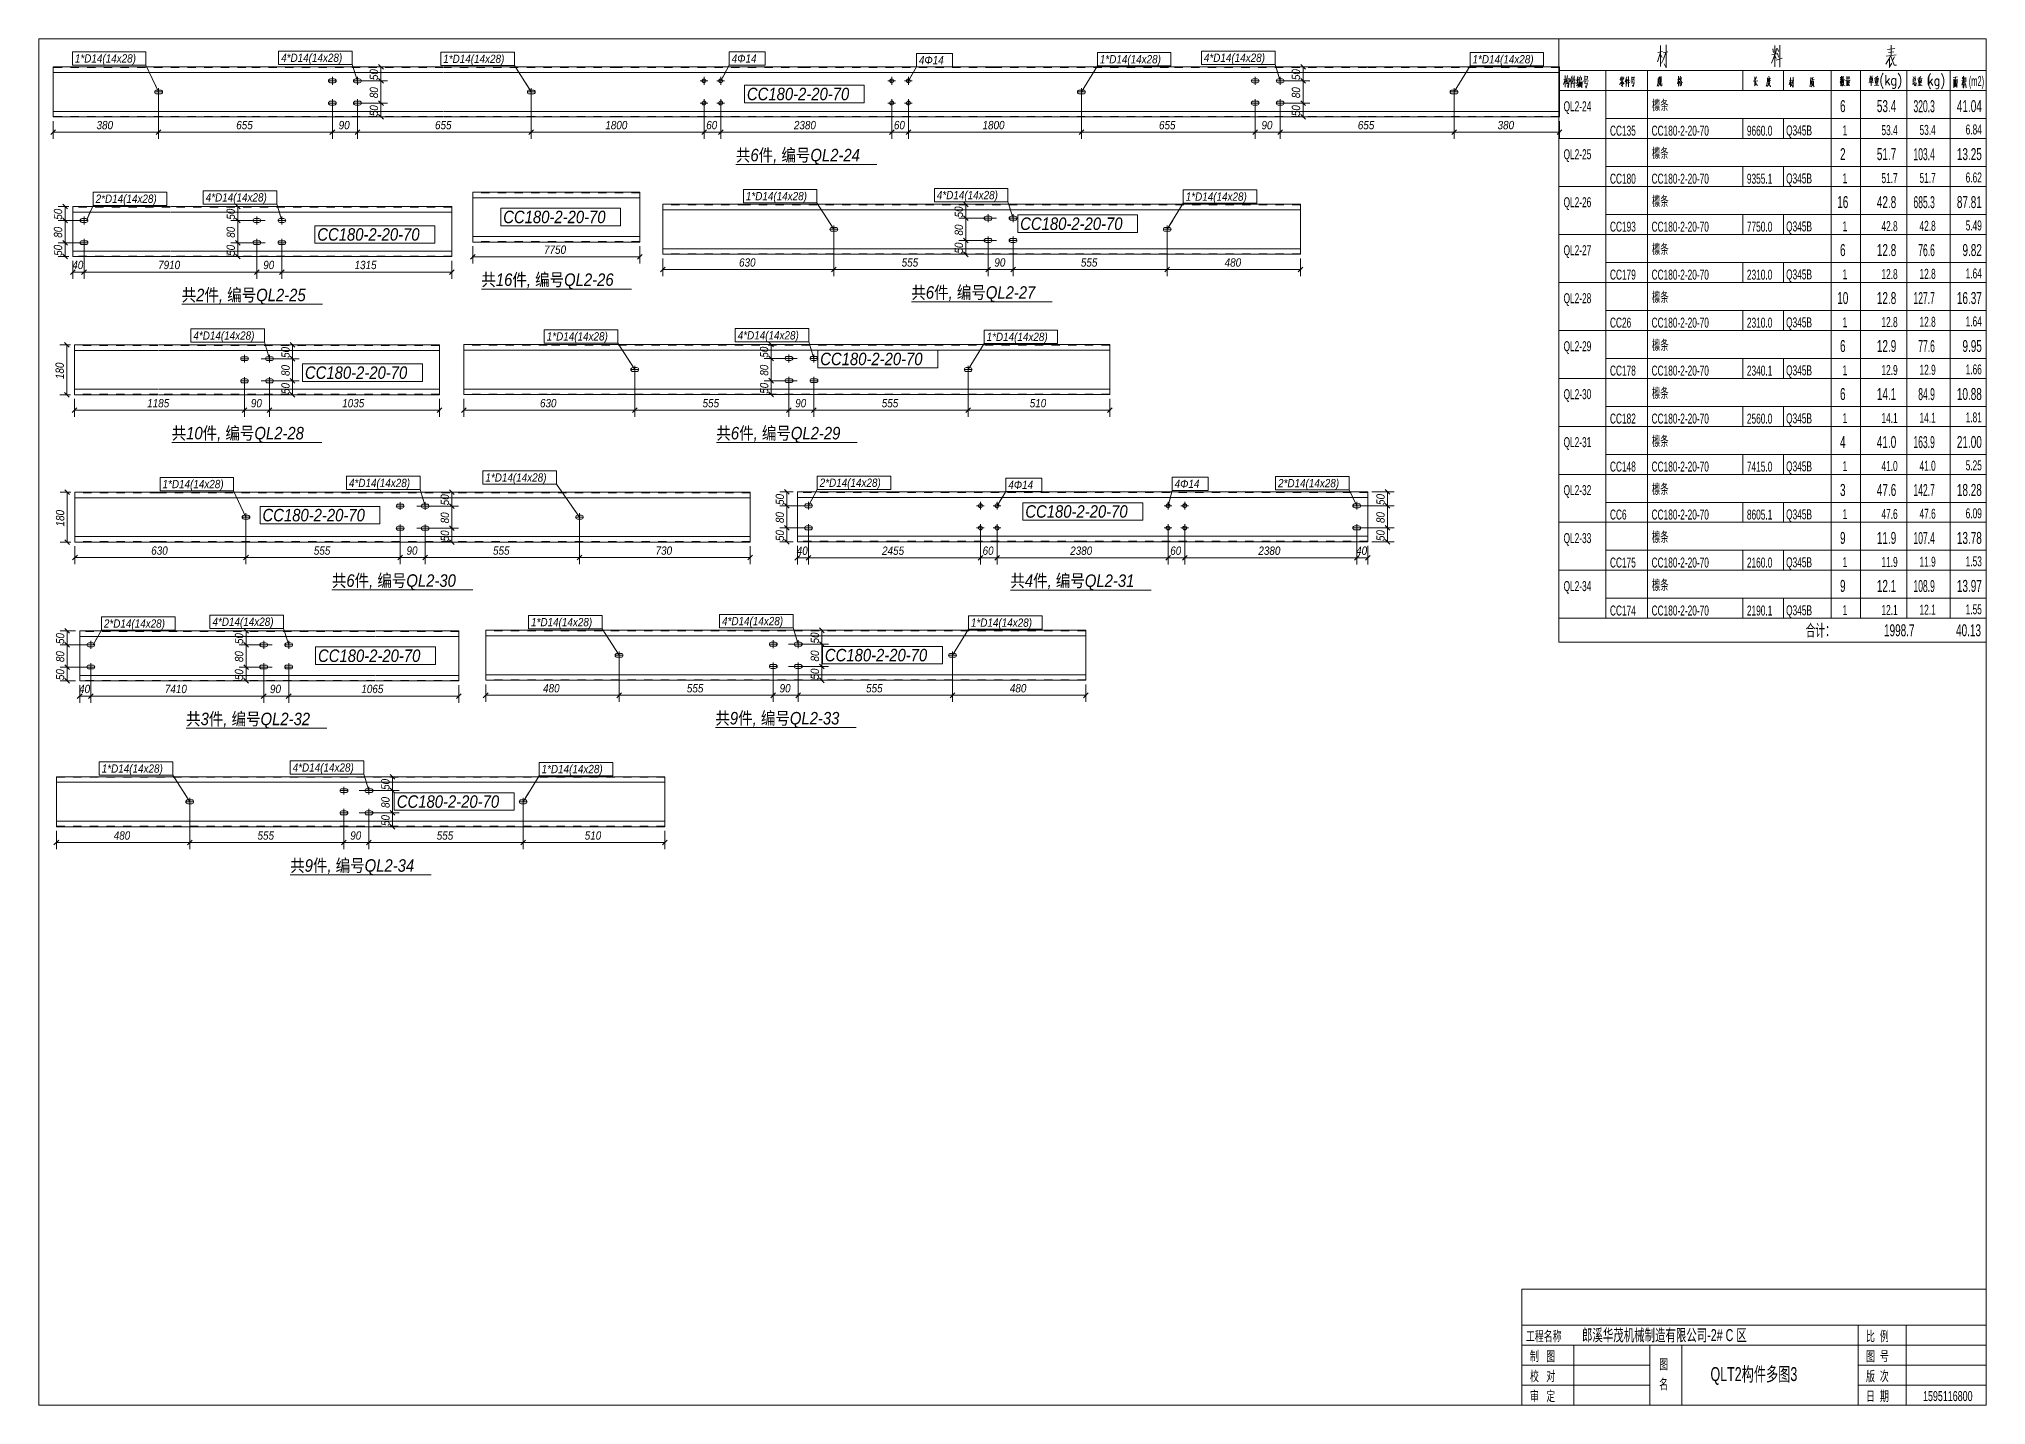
# Model space of a CAD drawing. Header units: millimetres. Extents: x 181 to 4047, y 165 to 2266.
# Drawn here: x 2528.7 to 2995.9, y 612.3 to 940.3 of the extents above; entities that cross this region are included whole.
import ezdxf

# ---------------------------------------------------------------- set-up
doc = ezdxf.new("R2010")
doc.units = ezdxf.units.MM
doc.linetypes.add('XKITLINE00', pattern=[0])
doc.linetypes.add('XKITLINE02', pattern=[4, 2, -2])
for name, color, linetype, lineweight in [('Bolt', 7, 'Continuous', 0), ('BoltMark', 3, 'Continuous', 0), ('DrawingSheet', 5, 'Continuous', 0), ('OtherObjectType', 1, 'Continuous', 0), ('Part', 2, 'Continuous', 0), ('PartMark', 3, 'Continuous', 0), ('Z-DIMENSIONS', 1, 'Continuous', 0)]:
    doc.layers.add(name, color=color, linetype=linetype, lineweight=lineweight)
doc.styles.add('Arial Italic', font='ariali.ttf')
doc.styles.add('宋体', font='arial.ttf')

msp = doc.modelspace()

# ---------------------------------------------------------------- texts
at = {"layer": 'BoltMark', "color": 7, "style": 'Arial Italic', "width": 0.85}
for s, p in [('1*D14(14x28)', (2537.35, 934.6)), ('4*D14(14x28)', (2586.84, 934.76)), ('1*D14(14x28)', (2625.74, 934.51)), ('4Φ14 ', (2694.95, 934.57)), ('4Φ14 ', (2739.87, 934.2)), ('1*D14(14x28)', (2783.28, 934.4)), ('4*D14(14x28)', (2808.25, 934.76)), ('1*D14(14x28)', (2872.7, 934.4)), ('2*D14(14x28)', (2542.33, 900.92)), ('4*D14(14x28)', (2568.74, 901.24)), ('1*D14(14x28)', (2698.35, 901.54)), ('4*D14(14x28)', (2744.17, 901.79)), ('1*D14(14x28)', (2803.89, 901.42)), ('4*D14(14x28)', (2565.78, 868.06)), ('1*D14(14x28)', (2650.57, 867.87)), ('4*D14(14x28)', (2696.39, 868.12)), ('1*D14(14x28)', (2756.11, 867.76)), ('1*D14(14x28)', (2558.38, 832.41)), ('4*D14(14x28)', (2603.12, 832.68)), ('1*D14(14x28)', (2635.85, 833.98)), ('2*D14(14x28)', (2716.06, 832.73)), ('4Φ14 ', (2761.32, 832.22)), ('4Φ14 ', (2801.22, 832.45)), ('2*D14(14x28)', (2826.04, 832.62)), ('2*D14(14x28)', (2544.31, 798.92)), ('4*D14(14x28)', (2570.36, 799.36)), ('1*D14(14x28)', (2646.81, 799.26)), ('4*D14(14x28)', (2692.63, 799.51)), ('1*D14(14x28)', (2752.35, 799.14)), ('4*D14(14x28)', (2589.61, 764.35)), ('1*D14(14x28)', (2543.79, 764.1)), ('1*D14(14x28)', (2649.33, 763.99))]:
    msp.add_text(s, height=2, dxfattribs=at).set_placement(p)
at = {"layer": 'OtherObjectType', "color": 4, "style": '宋体'}
for s, height, width, p in [('(m2)', 2.4, 0.51, (2991.79, 928.95)), ('6', 2.88, 0.595, (2960.88, 922.71)), ('53.4', 2.88, 0.595, (2969.72, 922.71)), ('41.04', 2.88, 0.595, (2988.92, 922.71)), ('2', 2.88, 0.595, (2960.88, 911.19)), ('51.7', 2.88, 0.595, (2969.72, 911.19)), ('13.25', 2.88, 0.595, (2988.92, 911.19)), ('16', 2.88, 0.595, (2960.21, 899.67)), ('42.8', 2.88, 0.595, (2969.72, 899.67)), ('87.81', 2.88, 0.595, (2988.92, 899.67)), ('6', 2.88, 0.595, (2960.88, 888.15)), ('12.8', 2.88, 0.595, (2969.72, 888.15)), ('9.82', 2.88, 0.595, (2990.26, 888.15)), ('10', 2.88, 0.595, (2960.21, 876.63)), ('12.8', 2.88, 0.595, (2969.72, 876.63)), ('16.37', 2.88, 0.595, (2988.92, 876.63)), ('6', 2.88, 0.595, (2960.88, 865.11)), ('12.9', 2.88, 0.595, (2969.72, 865.11)), ('9.95', 2.88, 0.595, (2990.26, 865.11)), ('6', 2.88, 0.595, (2960.88, 853.59)), ('14.1', 2.88, 0.595, (2969.72, 853.59)), ('10.88', 2.88, 0.595, (2988.92, 853.59)), ('4', 2.88, 0.595, (2960.88, 842.07)), ('41.0', 2.88, 0.595, (2969.72, 842.07)), ('21.00', 2.88, 0.595, (2988.92, 842.07)), ('3', 2.88, 0.595, (2960.88, 830.55)), ('47.6', 2.88, 0.595, (2969.72, 830.55)), ('18.28', 2.88, 0.595, (2988.92, 830.55)), ('9', 2.88, 0.595, (2960.88, 819.03)), ('11.9', 2.88, 0.595, (2969.72, 819.03)), ('13.78', 2.88, 0.595, (2988.92, 819.03)), ('9', 2.88, 0.595, (2960.88, 807.51)), ('12.1', 2.88, 0.595, (2969.72, 807.51)), ('13.97', 2.88, 0.595, (2988.92, 807.51)), ('工程名称', 2.4, 0.6375, (2885.52, 627.64)), ('比  例', 2.4, 0.6375, (2967.12, 627.64)), ('制   图', 2.4, 0.6375, (2886.48, 622.84)), ('图', 2.4, 0.6375, (2917.49, 620.92)), ('图  号', 2.4, 0.6375, (2967.12, 622.84)), ('校   对', 2.4, 0.6375, (2886.48, 618.04)), ('名', 2.4, 0.6375, (2917.49, 616.12)), ('版  次', 2.4, 0.6375, (2967.12, 618.04)), ('审   定', 2.4, 0.6375, (2886.48, 613.24)), ('日  期', 2.4, 0.6375, (2967.12, 613.24))]:
    msp.add_text(s, height=height, dxfattribs=dict(at, width=width)).set_placement(p)
at = {"layer": 'OtherObjectType', "color": 7, "style": '宋体'}
for s, height, width, p in [('QL2-24', 2.4, 0.595, (2894.55, 922.91)), ('檩条', 2.4, 0.595, (2915.76, 923.19)), ('CC135', 2.4, 0.595, (2905.68, 917.05)), ('CC180-2-20-70', 2.4, 0.595, (2915.67, 917.05)), ('9660.0', 2.4, 0.595, (2938.54, 917.04)), ('Q345B', 2.4, 0.595, (2947.95, 917.1)), ('1', 2.4, 0.595, (2961.51, 917.15)), ('53.4', 2.4, 0.595, (2970.83, 917.18)), ('53.4', 2.4, 0.595, (2979.96, 917.24)), ('6.84', 2.4, 0.595, (2991.03, 917.34)), ('QL2-25', 2.4, 0.595, (2894.55, 911.39)), ('檩条', 2.4, 0.595, (2915.76, 911.67)), ('CC180', 2.4, 0.595, (2905.68, 905.53)), ('CC180-2-20-70', 2.4, 0.595, (2915.67, 905.53)), ('9355.1', 2.4, 0.595, (2938.54, 905.52)), ('Q345B', 2.4, 0.595, (2947.95, 905.58)), ('1', 2.4, 0.595, (2961.51, 905.63)), ('51.7', 2.4, 0.595, (2970.83, 905.66)), ('51.7', 2.4, 0.595, (2979.96, 905.72)), ('6.62', 2.4, 0.595, (2991.03, 905.82)), ('QL2-26', 2.4, 0.595, (2894.55, 899.87)), ('檩条', 2.4, 0.595, (2915.76, 900.15)), ('CC193', 2.4, 0.595, (2905.68, 894.01)), ('CC180-2-20-70', 2.4, 0.595, (2915.67, 894.01)), ('7750.0', 2.4, 0.595, (2938.54, 894)), ('Q345B', 2.4, 0.595, (2947.95, 894.06)), ('1', 2.4, 0.595, (2961.51, 894.11)), ('42.8', 2.4, 0.595, (2970.83, 894.14)), ('42.8', 2.4, 0.595, (2979.96, 894.2)), ('5.49', 2.4, 0.595, (2991.03, 894.3)), ('QL2-27', 2.4, 0.595, (2894.55, 888.35)), ('檩条', 2.4, 0.595, (2915.76, 888.63)), ('CC179', 2.4, 0.595, (2905.68, 882.49)), ('CC180-2-20-70', 2.4, 0.595, (2915.67, 882.49)), ('2310.0', 2.4, 0.595, (2938.54, 882.48)), ('Q345B', 2.4, 0.595, (2947.95, 882.54)), ('1', 2.4, 0.595, (2961.51, 882.59)), ('12.8', 2.4, 0.595, (2970.83, 882.62)), ('12.8', 2.4, 0.595, (2979.96, 882.68)), ('1.64', 2.4, 0.595, (2991.03, 882.78)), ('QL2-28', 2.4, 0.595, (2894.55, 876.83)), ('檩条', 2.4, 0.595, (2915.76, 877.11)), ('1.64', 2.4, 0.595, (2991.03, 871.26)), ('CC26', 2.4, 0.595, (2905.68, 870.97)), ('CC180-2-20-70', 2.4, 0.595, (2915.67, 870.97)), ('2310.0', 2.4, 0.595, (2938.54, 870.96)), ('Q345B', 2.4, 0.595, (2947.95, 871.02)), ('1', 2.4, 0.595, (2961.51, 871.07)), ('12.8', 2.4, 0.595, (2970.83, 871.1)), ('12.8', 2.4, 0.595, (2979.96, 871.16)), ('QL2-29', 2.4, 0.595, (2894.55, 865.31)), ('檩条', 2.4, 0.595, (2915.76, 865.59)), ('CC178', 2.4, 0.595, (2905.68, 859.45)), ('CC180-2-20-70', 2.4, 0.595, (2915.67, 859.45)), ('2340.1', 2.4, 0.595, (2938.54, 859.44)), ('Q345B', 2.4, 0.595, (2947.95, 859.5)), ('1', 2.4, 0.595, (2961.51, 859.55)), ('12.9', 2.4, 0.595, (2970.83, 859.58)), ('12.9', 2.4, 0.595, (2979.96, 859.64)), ('1.66', 2.4, 0.595, (2991.03, 859.74)), ('QL2-30', 2.4, 0.595, (2894.55, 853.79)), ('檩条', 2.4, 0.595, (2915.76, 854.07)), ('CC182', 2.4, 0.595, (2905.68, 847.93)), ('CC180-2-20-70', 2.4, 0.595, (2915.67, 847.93)), ('2560.0', 2.4, 0.595, (2938.54, 847.92)), ('Q345B', 2.4, 0.595, (2947.95, 847.98)), ('1', 2.4, 0.595, (2961.51, 848.03)), ('14.1', 2.4, 0.595, (2970.83, 848.06)), ('14.1', 2.4, 0.595, (2979.96, 848.12)), ('1.81', 2.4, 0.595, (2991.03, 848.22)), ('QL2-31', 2.4, 0.595, (2894.55, 842.27)), ('檩条', 2.4, 0.595, (2915.76, 842.55)), ('CC148', 2.4, 0.595, (2905.68, 836.41)), ('CC180-2-20-70', 2.4, 0.595, (2915.67, 836.41)), ('7415.0', 2.4, 0.595, (2938.54, 836.4)), ('Q345B', 2.4, 0.595, (2947.95, 836.46)), ('1', 2.4, 0.595, (2961.51, 836.51)), ('41.0', 2.4, 0.595, (2970.83, 836.54)), ('41.0', 2.4, 0.595, (2979.96, 836.6)), ('5.25', 2.4, 0.595, (2991.03, 836.7)), ('QL2-32', 2.4, 0.595, (2894.55, 830.75)), ('檩条', 2.4, 0.595, (2915.76, 831.03)), ('CC6', 2.4, 0.595, (2905.68, 824.89)), ('CC180-2-20-70', 2.4, 0.595, (2915.67, 824.89)), ('8605.1', 2.4, 0.595, (2938.54, 824.88)), ('Q345B', 2.4, 0.595, (2947.95, 824.94)), ('1', 2.4, 0.595, (2961.51, 824.99)), ('47.6', 2.4, 0.595, (2970.83, 825.02)), ('47.6', 2.4, 0.595, (2979.96, 825.08)), ('6.09', 2.4, 0.595, (2991.03, 825.18)), ('檩条', 2.4, 0.595, (2915.76, 819.51)), ('QL2-33', 2.4, 0.595, (2894.55, 819.23)), ('CC175', 2.4, 0.595, (2905.68, 813.37)), ('CC180-2-20-70', 2.4, 0.595, (2915.67, 813.37)), ('2160.0', 2.4, 0.595, (2938.54, 813.36)), ('Q345B', 2.4, 0.595, (2947.95, 813.42)), ('1', 2.4, 0.595, (2961.51, 813.47)), ('11.9', 2.4, 0.595, (2970.83, 813.5)), ('11.9', 2.4, 0.595, (2979.96, 813.56)), ('1.53', 2.4, 0.595, (2991.03, 813.66)), ('QL2-34', 2.4, 0.595, (2894.55, 807.71)), ('檩条', 2.4, 0.595, (2915.76, 807.99)), ('CC174', 2.4, 0.595, (2905.68, 801.85)), ('CC180-2-20-70', 2.4, 0.595, (2915.67, 801.85)), ('2190.1', 2.4, 0.595, (2938.54, 801.84)), ('Q345B', 2.4, 0.595, (2947.95, 801.9)), ('1', 2.4, 0.595, (2961.51, 801.95)), ('12.1', 2.4, 0.595, (2970.83, 801.98)), ('12.1', 2.4, 0.595, (2979.96, 802.04)), ('1.55', 2.4, 0.595, (2991.03, 802.14)), ('合计：', 2.88, 0.595, (2952.63, 796.86)), ('郎溪华茂机械制造有限公司-2# C 区', 2.88, 0.6375, (2898.96, 627.64)), ('QLT2构件多图3', 3.36, 0.6375, (2929.8, 618.04)), ('1595116800', 2.4, 0.6375, (2980.8, 613.24))]:
    msp.add_text(s, height=height, dxfattribs=dict(at, width=width)).set_placement(p)
at = {"layer": 'OtherObjectType', "color": 6}
for s, height, style, width, p in [('320.3', 2.88, '宋体', 0.51, (2978.5, 922.69)), ('共6件, 编号QL2-24', 3, 'Arial Italic', 0.85, (2695.96, 910.89)), ('103.4', 2.88, '宋体', 0.51, (2978.5, 911.17)), ('685.3', 2.88, '宋体', 0.51, (2978.5, 899.65)), ('76.6', 2.88, '宋体', 0.51, (2979.65, 888.13)), ('共16件, 编号QL2-26', 3, 'Arial Italic', 0.85, (2634.88, 880.98)), ('共2件, 编号QL2-25', 3, 'Arial Italic', 0.85, (2562.97, 877.31)), ('共6件, 编号QL2-27', 3, 'Arial Italic', 0.85, (2738.05, 877.91)), ('127.7', 2.88, '宋体', 0.51, (2978.5, 876.61)), ('77.6', 2.88, '宋体', 0.51, (2979.65, 865.09)), ('84.9', 2.88, '宋体', 0.51, (2979.65, 853.57)), ('共10件, 编号QL2-28', 3, 'Arial Italic', 0.85, (2560.57, 844.13)), ('共6件, 编号QL2-29', 3, 'Arial Italic', 0.85, (2691.27, 844.13)), ('163.9', 2.88, '宋体', 0.51, (2978.5, 842.05)), ('142.7', 2.88, '宋体', 0.51, (2978.5, 830.53)), ('107.4', 2.88, '宋体', 0.51, (2978.5, 819.01)), ('共6件, 编号QL2-30', 3, 'Arial Italic', 0.85, (2599.01, 808.74)), ('共4件, 编号QL2-31', 3, 'Arial Italic', 0.85, (2761.81, 808.71)), ('108.9', 2.88, '宋体', 0.51, (2978.5, 807.49)), ('1998.7', 2.88, '宋体', 0.595, (2971.44, 796.86)), ('40.13', 2.88, '宋体', 0.595, (2988.72, 796.86)), ('共3件, 编号QL2-32', 3, 'Arial Italic', 0.85, (2564.03, 775.52)), ('共9件, 编号QL2-33', 3, 'Arial Italic', 0.85, (2691.03, 775.69)), ('共9件, 编号QL2-34', 3, 'Arial Italic', 0.85, (2589.01, 740.33))]:
    msp.add_text(s, height=height, dxfattribs=dict(at, style=style, width=width)).set_placement(p)
at = {"layer": 'PartMark', "color": 7, "style": 'Arial Italic', "width": 0.85}
for p in [(2698.6, 925.56), (2640.13, 896.04), (2764.17, 894.41), (2595.51, 891.84), (2716.19, 861.95), (2592.55, 858.66), (2582.37, 824.45), (2765.4, 825.33), (2595.69, 790.69), (2717.31, 790.84), (2614.59, 755.68)]:
    msp.add_text('CC180-2-20-70', height=3, dxfattribs=at).set_placement(p)
at = {"layer": 'Z-DIMENSIONS', "color": 3, "style": 'Arial Italic', "width": 0.85}
for s, p in [('50', (2610.09, 930.39)), ('50', (2831.34, 930.39)), ('80', (2610.09, 926.06)), ('80', (2831.34, 926.06)), ('50', (2610.09, 921.73)), ('50', (2831.34, 921.73)), ('50', (2534.3, 896.87)), ('50', (2575.75, 896.87)), ('50', (2750.44, 897.42)), ('80', (2534.3, 892.54)), ('80', (2575.75, 892.54)), ('80', (2750.44, 893.08)), ('50', (2534.3, 888.2)), ('50', (2575.75, 888.2)), ('50', (2750.44, 888.75)), ('50', (2588.88, 863.69)), ('50', (2703.73, 863.75)), ('180', (2534.7, 858.62)), ('80', (2588.88, 859.36)), ('80', (2703.73, 859.42)), ('50', (2588.88, 855.03)), ('50', (2703.73, 855.08)), ('180', (2534.8, 823.23)), ('50', (2627.12, 828.31)), ('50', (2707.5, 828.39)), ('50', (2851.62, 828.39)), ('80', (2627.12, 823.97)), ('80', (2707.5, 824.05)), ('50', (2707.5, 819.72)), ('80', (2851.62, 824.05)), ('50', (2851.62, 819.72)), ('50', (2627.12, 819.64)), ('50', (2534.8, 794.99)), ('50', (2577.74, 794.99)), ('50', (2715.89, 795.14)), ('80', (2534.8, 790.66)), ('80', (2577.74, 790.66)), ('80', (2715.89, 790.81)), ('50', (2534.8, 786.33)), ('50', (2577.74, 786.33)), ('50', (2715.89, 786.47)), ('50', (2612.86, 759.98)), ('80', (2612.86, 755.65)), ('50', (2612.86, 751.31))]:
    msp.add_text(s, height=2, rotation=90.0002, dxfattribs=at).set_placement(p)
for s, p in [('380', (2542.54, 918.59)), ('655', (2576.06, 918.59)), ('90', (2600.64, 918.59)), ('655', (2623.76, 918.59)), ('1800', (2664.62, 918.59)), ('60', (2688.83, 918.59)), ('2380', (2709.87, 918.59)), ('60', (2733.87, 918.59)), ('1800', (2755.13, 918.59)), ('655', (2797.47, 918.59)), ('90', (2822.06, 918.59)), ('655', (2845.18, 918.59)), ('380', (2878.71, 918.59)), ('7750', (2649.92, 888.68)), ('40', (2536.72, 885.01)), ('7910', (2557.32, 885.01)), ('90', (2582.54, 885.01)), ('1315', (2604.45, 885.01)), ('630', (2696.71, 885.61)), ('555', (2735.73, 885.61)), ('90', (2757.97, 885.61)), ('555', (2778.73, 885.61)), ('480', (2813.23, 885.61)), ('1185', (2554.7, 851.83)), ('90', (2579.58, 851.83)), ('1035', (2601.49, 851.83)), ('630', (2648.94, 851.83)), ('555', (2687.95, 851.83)), ('90', (2710.19, 851.83)), ('555', (2730.95, 851.83)), ('510', (2766.46, 851.83)), ('630', (2555.66, 816.44)), ('555', (2594.68, 816.44)), ('90', (2616.92, 816.44)), ('555', (2637.68, 816.44)), ('730', (2676.68, 816.44)), ('40', (2710.55, 816.41)), ('2455', (2731.03, 816.41)), ('60', (2755.14, 816.41)), ('2380', (2776.17, 816.41)), ('60', (2800.17, 816.41)), ('2380', (2821.32, 816.41)), ('40', (2844.77, 816.41)), ('40', (2538.35, 783.22)), ('7410', (2558.94, 783.22)), ('90', (2584.16, 783.22)), ('1065', (2606.08, 783.22)), ('480', (2649.69, 783.39)), ('555', (2684.19, 783.39)), ('90', (2706.44, 783.39)), ('555', (2727.19, 783.39)), ('480', (2761.69, 783.39)), ('480', (2546.67, 748.03)), ('555', (2581.17, 748.03)), ('90', (2603.42, 748.03)), ('555', (2624.17, 748.03)), ('510', (2659.68, 748.03))]:
    msp.add_text(s, height=2, dxfattribs=at).set_placement(p)

# ---------------------------------------------------------------- linework, layer by layer
at = {"layer": 'Bolt', "color": 3, "linetype": 'XKITLINE00', "lineweight": 0}
for p, q in [((2598.23, 930.39), (2598.19, 930.21)), ((2598.19, 930.21), (2598.19, 930.21)), ((2598.19, 930.21), (2598.23, 930.03)), ((2600.06, 930.21), (2598.19, 930.21)), ((2598.33, 930.54), (2598.23, 930.39)), ((2598.23, 930.03), (2598.33, 929.88)), ((2598.48, 930.64), (2598.33, 930.54)), ((2598.33, 929.88), (2598.48, 929.78)), ((2598.66, 930.68), (2598.48, 930.64)), ((2598.48, 929.78), (2598.66, 929.74)), ((2599.59, 930.68), (2598.66, 930.68)), ((2598.66, 929.74), (2599.59, 929.74)), ((2599.13, 931.14), (2599.13, 929.28)), ((2599.77, 930.64), (2599.59, 930.68)), ((2599.59, 929.74), (2599.77, 929.78)), ((2599.92, 930.54), (2599.77, 930.64)), ((2599.77, 929.78), (2599.92, 929.88)), ((2600.02, 930.39), (2599.92, 930.54)), ((2599.92, 929.88), (2600.02, 930.03)), ((2600.06, 930.21), (2600.02, 930.39)), ((2600.02, 930.03), (2600.06, 930.21)), ((2600.06, 930.21), (2600.06, 930.21)), ((2604.23, 930.39), (2604.19, 930.21)), ((2604.19, 930.21), (2604.19, 930.21)), ((2604.19, 930.21), (2604.23, 930.03)), ((2606.06, 930.21), (2604.19, 930.21)), ((2604.33, 930.54), (2604.23, 930.39)), ((2604.23, 930.03), (2604.33, 929.88)), ((2604.48, 930.64), (2604.33, 930.54)), ((2604.33, 929.88), (2604.48, 929.78)), ((2604.66, 930.68), (2604.48, 930.64)), ((2604.48, 929.78), (2604.66, 929.74)), ((2605.59, 930.68), (2604.66, 930.68)), ((2604.66, 929.74), (2605.59, 929.74)), ((2605.13, 931.14), (2605.13, 929.28)), ((2605.77, 930.64), (2605.59, 930.68)), ((2605.59, 929.74), (2605.77, 929.78)), ((2605.92, 930.54), (2605.77, 930.64)), ((2605.77, 929.78), (2605.92, 929.88)), ((2606.02, 930.39), (2605.92, 930.54)), ((2605.92, 929.88), (2606.02, 930.03)), ((2606.06, 930.21), (2606.02, 930.39)), ((2606.02, 930.03), (2606.06, 930.21)), ((2606.06, 930.21), (2606.06, 930.21)), ((2687.38, 930.21), (2689.25, 930.21)), ((2688.32, 929.28), (2688.32, 931.14)), ((2691.38, 930.21), (2693.25, 930.21)), ((2692.32, 929.28), (2692.32, 931.14)), ((2732.42, 930.21), (2734.28, 930.21)), ((2733.35, 929.28), (2733.35, 931.14)), ((2736.42, 930.21), (2738.28, 930.21)), ((2737.35, 929.28), (2737.35, 931.14)), ((2819.64, 930.39), (2819.61, 930.21)), ((2819.61, 930.21), (2819.61, 930.21)), ((2819.61, 930.21), (2819.64, 930.03)), ((2821.47, 930.21), (2819.61, 930.21)), ((2819.74, 930.54), (2819.64, 930.39)), ((2819.64, 930.03), (2819.74, 929.88)), ((2819.9, 930.64), (2819.74, 930.54)), ((2819.74, 929.88), (2819.9, 929.78)), ((2820.07, 930.68), (2819.9, 930.64)), ((2819.9, 929.78), (2820.07, 929.74)), ((2821.01, 930.68), (2820.07, 930.68)), ((2820.07, 929.74), (2821.01, 929.74)), ((2820.54, 931.14), (2820.54, 929.28)), ((2821.19, 930.64), (2821.01, 930.68)), ((2821.01, 929.74), (2821.19, 929.78)), ((2821.34, 930.54), (2821.19, 930.64)), ((2821.19, 929.78), (2821.34, 929.88)), ((2821.44, 930.39), (2821.34, 930.54)), ((2821.34, 929.88), (2821.44, 930.03)), ((2821.47, 930.21), (2821.44, 930.39)), ((2821.44, 930.03), (2821.47, 930.21)), ((2821.47, 930.21), (2821.47, 930.21)), ((2825.64, 930.39), (2825.61, 930.21)), ((2825.61, 930.21), (2825.61, 930.21)), ((2825.61, 930.21), (2825.64, 930.03)), ((2827.47, 930.21), (2825.61, 930.21)), ((2825.74, 930.54), (2825.64, 930.39)), ((2825.64, 930.03), (2825.74, 929.88)), ((2825.9, 930.64), (2825.74, 930.54)), ((2825.74, 929.88), (2825.9, 929.78)), ((2826.07, 930.68), (2825.9, 930.64)), ((2825.9, 929.78), (2826.07, 929.74)), ((2827.01, 930.68), (2826.07, 930.68)), ((2826.07, 929.74), (2827.01, 929.74)), ((2826.54, 931.14), (2826.54, 929.28)), ((2827.19, 930.64), (2827.01, 930.68)), ((2827.01, 929.74), (2827.19, 929.78)), ((2827.34, 930.54), (2827.19, 930.64)), ((2827.19, 929.78), (2827.34, 929.88)), ((2827.44, 930.39), (2827.34, 930.54)), ((2827.34, 929.88), (2827.44, 930.03)), ((2827.47, 930.21), (2827.44, 930.39)), ((2827.44, 930.03), (2827.47, 930.21)), ((2827.47, 930.21), (2827.47, 930.21)), ((2556.54, 927.72), (2556.5, 927.54)), ((2556.5, 927.54), (2556.5, 927.54)), ((2556.5, 927.54), (2556.54, 927.37)), ((2558.37, 927.54), (2556.5, 927.54)), ((2556.64, 927.87), (2556.54, 927.72)), ((2556.54, 927.37), (2556.64, 927.21)), ((2556.79, 927.98), (2556.64, 927.87)), ((2556.64, 927.21), (2556.79, 927.11)), ((2556.97, 928.01), (2556.79, 927.98)), ((2556.79, 927.11), (2556.97, 927.08)), ((2557.9, 928.01), (2556.97, 928.01)), ((2556.97, 927.08), (2557.9, 927.08)), ((2557.44, 928.48), (2557.44, 926.61)), ((2558.08, 927.98), (2557.9, 928.01)), ((2557.9, 927.08), (2558.08, 927.11)), ((2558.23, 927.87), (2558.08, 927.98)), ((2558.08, 927.11), (2558.23, 927.21)), ((2558.33, 927.72), (2558.23, 927.87)), ((2558.23, 927.21), (2558.33, 927.37)), ((2558.37, 927.54), (2558.33, 927.72)), ((2558.33, 927.37), (2558.37, 927.54)), ((2558.37, 927.54), (2558.37, 927.54)), ((2598.23, 925.06), (2598.19, 924.88)), ((2598.33, 925.21), (2598.23, 925.06)), ((2598.48, 925.31), (2598.33, 925.21)), ((2598.66, 925.34), (2598.48, 925.31)), ((2599.59, 925.34), (2598.66, 925.34)), ((2599.13, 925.81), (2599.13, 923.94)), ((2599.77, 925.31), (2599.59, 925.34)), ((2599.92, 925.21), (2599.77, 925.31)), ((2600.02, 925.06), (2599.92, 925.21)), ((2600.06, 924.88), (2600.02, 925.06)), ((2604.23, 925.06), (2604.19, 924.88)), ((2604.33, 925.21), (2604.23, 925.06)), ((2604.48, 925.31), (2604.33, 925.21)), ((2604.66, 925.34), (2604.48, 925.31)), ((2605.59, 925.34), (2604.66, 925.34)), ((2605.13, 925.81), (2605.13, 923.94)), ((2605.77, 925.31), (2605.59, 925.34)), ((2605.92, 925.21), (2605.77, 925.31)), ((2606.02, 925.06), (2605.92, 925.21)), ((2606.06, 924.88), (2606.02, 925.06)), ((2645.95, 927.72), (2645.92, 927.54)), ((2645.92, 927.54), (2645.92, 927.54)), ((2645.92, 927.54), (2645.95, 927.37)), ((2647.79, 927.54), (2645.92, 927.54)), ((2646.06, 927.87), (2645.95, 927.72)), ((2645.95, 927.37), (2646.06, 927.21)), ((2646.21, 927.98), (2646.06, 927.87)), ((2646.06, 927.21), (2646.21, 927.11)), ((2646.39, 928.01), (2646.21, 927.98)), ((2646.21, 927.11), (2646.39, 927.08)), ((2647.32, 928.01), (2646.39, 928.01)), ((2646.39, 927.08), (2647.32, 927.08)), ((2646.85, 928.48), (2646.85, 926.61)), ((2647.5, 927.98), (2647.32, 928.01)), ((2647.32, 927.08), (2647.5, 927.11)), ((2647.65, 927.87), (2647.5, 927.98)), ((2647.5, 927.11), (2647.65, 927.21)), ((2647.75, 927.72), (2647.65, 927.87)), ((2647.65, 927.21), (2647.75, 927.37)), ((2647.79, 927.54), (2647.75, 927.72)), ((2647.75, 927.37), (2647.79, 927.54)), ((2647.79, 927.54), (2647.79, 927.54)), ((2688.32, 923.94), (2688.32, 925.81)), ((2692.32, 923.94), (2692.32, 925.81)), ((2733.35, 923.94), (2733.35, 925.81)), ((2737.35, 923.94), (2737.35, 925.81)), ((2777.95, 927.72), (2777.92, 927.54)), ((2777.92, 927.54), (2777.92, 927.54)), ((2777.92, 927.54), (2777.95, 927.37)), ((2779.78, 927.54), (2777.92, 927.54)), ((2778.05, 927.87), (2777.95, 927.72)), ((2777.95, 927.37), (2778.05, 927.21)), ((2778.2, 927.98), (2778.05, 927.87)), ((2778.05, 927.21), (2778.2, 927.11)), ((2778.38, 928.01), (2778.2, 927.98)), ((2778.2, 927.11), (2778.38, 927.08)), ((2779.32, 928.01), (2778.38, 928.01)), ((2778.38, 927.08), (2779.32, 927.08)), ((2778.85, 928.48), (2778.85, 926.61)), ((2779.5, 927.98), (2779.32, 928.01)), ((2779.32, 927.08), (2779.5, 927.11)), ((2779.65, 927.87), (2779.5, 927.98)), ((2779.5, 927.11), (2779.65, 927.21)), ((2779.75, 927.72), (2779.65, 927.87)), ((2779.65, 927.21), (2779.75, 927.37)), ((2779.78, 927.54), (2779.75, 927.72)), ((2779.75, 927.37), (2779.78, 927.54)), ((2779.78, 927.54), (2779.78, 927.54)), ((2819.64, 925.06), (2819.61, 924.88)), ((2819.74, 925.21), (2819.64, 925.06)), ((2819.9, 925.31), (2819.74, 925.21)), ((2820.07, 925.34), (2819.9, 925.31)), ((2821.01, 925.34), (2820.07, 925.34)), ((2820.54, 925.81), (2820.54, 923.94)), ((2821.19, 925.31), (2821.01, 925.34)), ((2821.34, 925.21), (2821.19, 925.31)), ((2821.44, 925.06), (2821.34, 925.21)), ((2821.47, 924.88), (2821.44, 925.06)), ((2825.64, 925.06), (2825.61, 924.88)), ((2825.74, 925.21), (2825.64, 925.06)), ((2825.9, 925.31), (2825.74, 925.21)), ((2826.07, 925.34), (2825.9, 925.31)), ((2827.01, 925.34), (2826.07, 925.34)), ((2826.54, 925.81), (2826.54, 923.94)), ((2827.19, 925.31), (2827.01, 925.34)), ((2827.34, 925.21), (2827.19, 925.31)), ((2827.44, 925.06), (2827.34, 925.21)), ((2827.47, 924.88), (2827.44, 925.06)), ((2867.37, 927.72), (2867.33, 927.54)), ((2867.33, 927.54), (2867.33, 927.54)), ((2867.33, 927.54), (2867.37, 927.37)), ((2869.2, 927.54), (2867.33, 927.54)), ((2867.47, 927.87), (2867.37, 927.72)), ((2867.37, 927.37), (2867.47, 927.21)), ((2867.62, 927.98), (2867.47, 927.87)), ((2867.47, 927.21), (2867.62, 927.11)), ((2867.8, 928.01), (2867.62, 927.98)), ((2867.62, 927.11), (2867.8, 927.08)), ((2868.73, 928.01), (2867.8, 928.01)), ((2867.8, 927.08), (2868.73, 927.08)), ((2868.27, 928.48), (2868.27, 926.61)), ((2868.91, 927.98), (2868.73, 928.01)), ((2868.73, 927.08), (2868.91, 927.11)), ((2869.06, 927.87), (2868.91, 927.98)), ((2868.91, 927.11), (2869.06, 927.21)), ((2869.16, 927.72), (2869.06, 927.87)), ((2869.06, 927.21), (2869.16, 927.37)), ((2869.2, 927.54), (2869.16, 927.72)), ((2869.16, 927.37), (2869.2, 927.54)), ((2869.2, 927.54), (2869.2, 927.54)), ((2598.19, 924.88), (2598.19, 924.88)), ((2598.19, 924.88), (2598.23, 924.7)), ((2600.06, 924.88), (2598.19, 924.88)), ((2598.23, 924.7), (2598.33, 924.55)), ((2598.33, 924.55), (2598.48, 924.45)), ((2598.48, 924.45), (2598.66, 924.41)), ((2598.66, 924.41), (2599.59, 924.41)), ((2599.59, 924.41), (2599.77, 924.45)), ((2599.77, 924.45), (2599.92, 924.55)), ((2599.92, 924.55), (2600.02, 924.7)), ((2600.02, 924.7), (2600.06, 924.88)), ((2600.06, 924.88), (2600.06, 924.88)), ((2604.19, 924.88), (2604.19, 924.88)), ((2604.19, 924.88), (2604.23, 924.7)), ((2606.06, 924.88), (2604.19, 924.88)), ((2604.23, 924.7), (2604.33, 924.55)), ((2604.33, 924.55), (2604.48, 924.45)), ((2604.48, 924.45), (2604.66, 924.41)), ((2604.66, 924.41), (2605.59, 924.41)), ((2605.59, 924.41), (2605.77, 924.45)), ((2605.77, 924.45), (2605.92, 924.55)), ((2605.92, 924.55), (2606.02, 924.7)), ((2606.02, 924.7), (2606.06, 924.88)), ((2606.06, 924.88), (2606.06, 924.88)), ((2687.38, 924.88), (2689.25, 924.88)), ((2691.38, 924.88), (2693.25, 924.88)), ((2732.42, 924.88), (2734.28, 924.88)), ((2736.42, 924.88), (2738.28, 924.88)), ((2819.61, 924.88), (2819.61, 924.88)), ((2819.61, 924.88), (2819.64, 924.7)), ((2821.47, 924.88), (2819.61, 924.88)), ((2819.64, 924.7), (2819.74, 924.55)), ((2819.74, 924.55), (2819.9, 924.45)), ((2819.9, 924.45), (2820.07, 924.41)), ((2820.07, 924.41), (2821.01, 924.41)), ((2821.01, 924.41), (2821.19, 924.45)), ((2821.19, 924.45), (2821.34, 924.55)), ((2821.34, 924.55), (2821.44, 924.7)), ((2821.44, 924.7), (2821.47, 924.88)), ((2821.47, 924.88), (2821.47, 924.88)), ((2825.61, 924.88), (2825.61, 924.88)), ((2825.61, 924.88), (2825.64, 924.7)), ((2827.47, 924.88), (2825.61, 924.88)), ((2825.64, 924.7), (2825.74, 924.55)), ((2825.74, 924.55), (2825.9, 924.45)), ((2825.9, 924.45), (2826.07, 924.41)), ((2826.07, 924.41), (2827.01, 924.41)), ((2827.01, 924.41), (2827.19, 924.45)), ((2827.19, 924.45), (2827.34, 924.55)), ((2827.34, 924.55), (2827.44, 924.7)), ((2827.44, 924.7), (2827.47, 924.88)), ((2827.47, 924.88), (2827.47, 924.88)), ((2538.89, 897.12), (2538.74, 897.02)), ((2539.07, 897.15), (2538.89, 897.12)), ((2540.01, 897.15), (2539.07, 897.15)), ((2539.54, 897.62), (2539.54, 895.75)), ((2540.18, 897.12), (2540.01, 897.15)), ((2540.34, 897.02), (2540.18, 897.12)), ((2580.38, 897.12), (2580.23, 897.02)), ((2580.56, 897.15), (2580.38, 897.12)), ((2581.49, 897.15), (2580.56, 897.15)), ((2581.02, 897.62), (2581.02, 895.75)), ((2581.67, 897.12), (2581.49, 897.15)), ((2581.82, 897.02), (2581.67, 897.12)), ((2586.38, 897.12), (2586.23, 897.02)), ((2586.56, 897.15), (2586.38, 897.12)), ((2587.49, 897.15), (2586.56, 897.15)), ((2587.02, 897.62), (2587.02, 895.75)), ((2587.67, 897.12), (2587.49, 897.15)), ((2587.82, 897.02), (2587.67, 897.12)), ((2755.56, 897.41), (2755.52, 897.23)), ((2755.52, 897.23), (2755.52, 897.23)), ((2755.52, 897.23), (2755.56, 897.06)), ((2757.39, 897.23), (2755.52, 897.23)), ((2755.66, 897.56), (2755.56, 897.41)), ((2755.56, 897.06), (2755.66, 896.9)), ((2755.81, 897.67), (2755.66, 897.56)), ((2755.99, 897.7), (2755.81, 897.67)), ((2756.92, 897.7), (2755.99, 897.7)), ((2756.46, 898.17), (2756.46, 896.3)), ((2757.1, 897.67), (2756.92, 897.7)), ((2757.25, 897.56), (2757.1, 897.67)), ((2757.35, 897.41), (2757.25, 897.56)), ((2757.25, 896.9), (2757.35, 897.06)), ((2757.39, 897.23), (2757.35, 897.41)), ((2757.35, 897.06), (2757.39, 897.23)), ((2757.39, 897.23), (2757.39, 897.23)), ((2761.56, 897.41), (2761.52, 897.23)), ((2761.52, 897.23), (2761.52, 897.23)), ((2761.52, 897.23), (2761.56, 897.06)), ((2763.39, 897.23), (2761.52, 897.23)), ((2761.66, 897.56), (2761.56, 897.41)), ((2761.56, 897.06), (2761.66, 896.9)), ((2761.81, 897.67), (2761.66, 897.56)), ((2761.99, 897.7), (2761.81, 897.67)), ((2762.92, 897.7), (2761.99, 897.7)), ((2762.46, 898.17), (2762.46, 896.3)), ((2763.1, 897.67), (2762.92, 897.7)), ((2763.25, 897.56), (2763.1, 897.67)), ((2763.35, 897.41), (2763.25, 897.56)), ((2763.25, 896.9), (2763.35, 897.06)), ((2763.39, 897.23), (2763.35, 897.41)), ((2763.35, 897.06), (2763.39, 897.23)), ((2763.39, 897.23), (2763.39, 897.23)), ((2538.64, 896.87), (2538.61, 896.69)), ((2538.61, 896.69), (2538.61, 896.69)), ((2538.61, 896.69), (2538.64, 896.51)), ((2540.47, 896.69), (2538.61, 896.69)), ((2538.74, 897.02), (2538.64, 896.87)), ((2538.64, 896.51), (2538.74, 896.36)), ((2538.74, 896.36), (2538.89, 896.26)), ((2538.89, 896.26), (2539.07, 896.22)), ((2539.07, 896.22), (2540.01, 896.22)), ((2540.01, 896.22), (2540.18, 896.26)), ((2540.18, 896.26), (2540.34, 896.36)), ((2540.44, 896.87), (2540.34, 897.02)), ((2540.34, 896.36), (2540.44, 896.51)), ((2540.47, 896.69), (2540.44, 896.87)), ((2540.44, 896.51), (2540.47, 896.69)), ((2540.47, 896.69), (2540.47, 896.69)), ((2580.13, 896.87), (2580.09, 896.69)), ((2580.09, 896.69), (2580.09, 896.69)), ((2580.09, 896.69), (2580.13, 896.51)), ((2581.96, 896.69), (2580.09, 896.69)), ((2580.23, 897.02), (2580.13, 896.87)), ((2580.13, 896.51), (2580.23, 896.36)), ((2580.23, 896.36), (2580.38, 896.26)), ((2580.38, 896.26), (2580.56, 896.22)), ((2580.56, 896.22), (2581.49, 896.22)), ((2581.49, 896.22), (2581.67, 896.26)), ((2581.67, 896.26), (2581.82, 896.36)), ((2581.92, 896.87), (2581.82, 897.02)), ((2581.82, 896.36), (2581.92, 896.51)), ((2581.96, 896.69), (2581.92, 896.87)), ((2581.92, 896.51), (2581.96, 896.69)), ((2581.96, 896.69), (2581.96, 896.69)), ((2586.13, 896.87), (2586.09, 896.69)), ((2586.09, 896.69), (2586.09, 896.69)), ((2586.09, 896.69), (2586.13, 896.51)), ((2587.96, 896.69), (2586.09, 896.69)), ((2586.23, 897.02), (2586.13, 896.87)), ((2586.13, 896.51), (2586.23, 896.36)), ((2586.23, 896.36), (2586.38, 896.26)), ((2586.38, 896.26), (2586.56, 896.22)), ((2586.56, 896.22), (2587.49, 896.22)), ((2587.49, 896.22), (2587.67, 896.26)), ((2587.67, 896.26), (2587.82, 896.36)), ((2587.92, 896.87), (2587.82, 897.02)), ((2587.82, 896.36), (2587.92, 896.51)), ((2587.96, 896.69), (2587.92, 896.87)), ((2587.92, 896.51), (2587.96, 896.69)), ((2587.96, 896.69), (2587.96, 896.69)), ((2718.56, 894.75), (2718.52, 894.57)), ((2718.52, 894.57), (2718.52, 894.57)), ((2718.52, 894.57), (2718.56, 894.39)), ((2720.39, 894.57), (2718.52, 894.57)), ((2718.66, 894.9), (2718.56, 894.75)), ((2718.56, 894.39), (2718.66, 894.24)), ((2718.81, 895), (2718.66, 894.9)), ((2718.66, 894.24), (2718.81, 894.14)), ((2718.99, 895.03), (2718.81, 895)), ((2718.81, 894.14), (2718.99, 894.1)), ((2719.92, 895.03), (2718.99, 895.03)), ((2718.99, 894.1), (2719.92, 894.1)), ((2719.46, 895.5), (2719.46, 893.63)), ((2720.1, 895), (2719.92, 895.03)), ((2719.92, 894.1), (2720.1, 894.14)), ((2720.25, 894.9), (2720.1, 895)), ((2720.1, 894.14), (2720.25, 894.24)), ((2720.35, 894.75), (2720.25, 894.9)), ((2720.25, 894.24), (2720.35, 894.39)), ((2720.39, 894.57), (2720.35, 894.75)), ((2720.35, 894.39), (2720.39, 894.57)), ((2720.39, 894.57), (2720.39, 894.57)), ((2755.66, 896.9), (2755.81, 896.8)), ((2755.81, 896.8), (2755.99, 896.77)), ((2755.99, 892.37), (2755.81, 892.33)), ((2755.99, 896.77), (2756.92, 896.77)), ((2756.92, 892.37), (2755.99, 892.37)), ((2756.46, 892.83), (2756.46, 890.97)), ((2756.92, 896.77), (2757.1, 896.8)), ((2757.1, 892.33), (2756.92, 892.37)), ((2757.1, 896.8), (2757.25, 896.9)), ((2761.66, 896.9), (2761.81, 896.8)), ((2761.81, 896.8), (2761.99, 896.77)), ((2761.99, 892.37), (2761.81, 892.33)), ((2761.99, 896.77), (2762.92, 896.77)), ((2762.92, 892.37), (2761.99, 892.37)), ((2762.46, 892.83), (2762.46, 890.97)), ((2762.92, 896.77), (2763.1, 896.8)), ((2763.1, 892.33), (2762.92, 892.37)), ((2763.1, 896.8), (2763.25, 896.9)), ((2798.56, 894.75), (2798.52, 894.57)), ((2798.52, 894.57), (2798.52, 894.57)), ((2798.52, 894.57), (2798.56, 894.39)), ((2800.39, 894.57), (2798.52, 894.57)), ((2798.66, 894.9), (2798.56, 894.75)), ((2798.56, 894.39), (2798.66, 894.24)), ((2798.81, 895), (2798.66, 894.9)), ((2798.66, 894.24), (2798.81, 894.14)), ((2798.99, 895.03), (2798.81, 895)), ((2798.81, 894.14), (2798.99, 894.1)), ((2799.92, 895.03), (2798.99, 895.03)), ((2798.99, 894.1), (2799.92, 894.1)), ((2799.46, 895.5), (2799.46, 893.63)), ((2800.1, 895), (2799.92, 895.03)), ((2799.92, 894.1), (2800.1, 894.14)), ((2800.25, 894.9), (2800.1, 895)), ((2800.1, 894.14), (2800.25, 894.24)), ((2800.35, 894.75), (2800.25, 894.9)), ((2800.25, 894.24), (2800.35, 894.39)), ((2800.39, 894.57), (2800.35, 894.75)), ((2800.35, 894.39), (2800.39, 894.57)), ((2800.39, 894.57), (2800.39, 894.57)), ((2538.64, 891.53), (2538.61, 891.35)), ((2538.61, 891.35), (2538.61, 891.35)), ((2538.61, 891.35), (2538.64, 891.18)), ((2540.47, 891.35), (2538.61, 891.35)), ((2538.74, 891.68), (2538.64, 891.53)), ((2538.64, 891.18), (2538.74, 891.02)), ((2538.89, 891.79), (2538.74, 891.68)), ((2538.74, 891.02), (2538.89, 890.92)), ((2539.07, 891.82), (2538.89, 891.79)), ((2538.89, 890.92), (2539.07, 890.89)), ((2540.01, 891.82), (2539.07, 891.82)), ((2539.07, 890.89), (2540.01, 890.89)), ((2539.54, 892.29), (2539.54, 890.42)), ((2540.18, 891.79), (2540.01, 891.82)), ((2540.01, 890.89), (2540.18, 890.92)), ((2540.34, 891.68), (2540.18, 891.79)), ((2540.18, 890.92), (2540.34, 891.02)), ((2540.44, 891.53), (2540.34, 891.68)), ((2540.34, 891.02), (2540.44, 891.18)), ((2540.47, 891.35), (2540.44, 891.53)), ((2540.44, 891.18), (2540.47, 891.35)), ((2540.47, 891.35), (2540.47, 891.35)), ((2580.13, 891.53), (2580.09, 891.35)), ((2580.09, 891.35), (2580.09, 891.35)), ((2580.09, 891.35), (2580.13, 891.18)), ((2581.96, 891.35), (2580.09, 891.35)), ((2580.23, 891.68), (2580.13, 891.53)), ((2580.13, 891.18), (2580.23, 891.02)), ((2580.38, 891.79), (2580.23, 891.68)), ((2580.23, 891.02), (2580.38, 890.92)), ((2580.56, 891.82), (2580.38, 891.79)), ((2580.38, 890.92), (2580.56, 890.89)), ((2581.49, 891.82), (2580.56, 891.82)), ((2580.56, 890.89), (2581.49, 890.89)), ((2581.02, 892.29), (2581.02, 890.42)), ((2581.67, 891.79), (2581.49, 891.82)), ((2581.49, 890.89), (2581.67, 890.92)), ((2581.82, 891.68), (2581.67, 891.79)), ((2581.67, 890.92), (2581.82, 891.02)), ((2581.92, 891.53), (2581.82, 891.68)), ((2581.82, 891.02), (2581.92, 891.18)), ((2581.96, 891.35), (2581.92, 891.53)), ((2581.92, 891.18), (2581.96, 891.35)), ((2581.96, 891.35), (2581.96, 891.35)), ((2586.13, 891.53), (2586.09, 891.35)), ((2586.09, 891.35), (2586.09, 891.35)), ((2586.09, 891.35), (2586.13, 891.18)), ((2587.96, 891.35), (2586.09, 891.35)), ((2586.23, 891.68), (2586.13, 891.53)), ((2586.13, 891.18), (2586.23, 891.02)), ((2586.38, 891.79), (2586.23, 891.68)), ((2586.23, 891.02), (2586.38, 890.92)), ((2586.56, 891.82), (2586.38, 891.79)), ((2586.38, 890.92), (2586.56, 890.89)), ((2587.49, 891.82), (2586.56, 891.82)), ((2586.56, 890.89), (2587.49, 890.89)), ((2587.02, 892.29), (2587.02, 890.42)), ((2587.67, 891.79), (2587.49, 891.82)), ((2587.49, 890.89), (2587.67, 890.92)), ((2587.82, 891.68), (2587.67, 891.79)), ((2587.67, 890.92), (2587.82, 891.02)), ((2587.92, 891.53), (2587.82, 891.68)), ((2587.82, 891.02), (2587.92, 891.18)), ((2587.96, 891.35), (2587.92, 891.53)), ((2587.92, 891.18), (2587.96, 891.35)), ((2587.96, 891.35), (2587.96, 891.35)), ((2755.56, 892.08), (2755.52, 891.9)), ((2755.52, 891.9), (2755.52, 891.9)), ((2755.52, 891.9), (2755.56, 891.72)), ((2757.39, 891.9), (2755.52, 891.9)), ((2755.66, 892.23), (2755.56, 892.08)), ((2755.56, 891.72), (2755.66, 891.57)), ((2755.81, 892.33), (2755.66, 892.23)), ((2755.66, 891.57), (2755.81, 891.47)), ((2755.81, 891.47), (2755.99, 891.43)), ((2755.99, 891.43), (2756.92, 891.43)), ((2756.92, 891.43), (2757.1, 891.47)), ((2757.25, 892.23), (2757.1, 892.33)), ((2757.1, 891.47), (2757.25, 891.57)), ((2757.35, 892.08), (2757.25, 892.23)), ((2757.25, 891.57), (2757.35, 891.72)), ((2757.39, 891.9), (2757.35, 892.08)), ((2757.35, 891.72), (2757.39, 891.9)), ((2757.39, 891.9), (2757.39, 891.9)), ((2761.56, 892.08), (2761.52, 891.9)), ((2761.52, 891.9), (2761.52, 891.9)), ((2761.52, 891.9), (2761.56, 891.72)), ((2763.39, 891.9), (2761.52, 891.9)), ((2761.66, 892.23), (2761.56, 892.08)), ((2761.56, 891.72), (2761.66, 891.57)), ((2761.81, 892.33), (2761.66, 892.23)), ((2761.66, 891.57), (2761.81, 891.47)), ((2761.81, 891.47), (2761.99, 891.43)), ((2761.99, 891.43), (2762.92, 891.43)), ((2762.92, 891.43), (2763.1, 891.47)), ((2763.25, 892.23), (2763.1, 892.33)), ((2763.1, 891.47), (2763.25, 891.57)), ((2763.35, 892.08), (2763.25, 892.23)), ((2763.25, 891.57), (2763.35, 891.72)), ((2763.39, 891.9), (2763.35, 892.08)), ((2763.35, 891.72), (2763.39, 891.9)), ((2763.39, 891.9), (2763.39, 891.9)), ((2578.06, 864.44), (2578.06, 862.58)), ((2584.06, 864.44), (2584.06, 862.58)), ((2708.68, 864.5), (2708.68, 862.63)), ((2714.68, 864.5), (2714.68, 862.63)), ((2577.17, 863.69), (2577.13, 863.51)), ((2577.13, 863.51), (2577.13, 863.51)), ((2577.13, 863.51), (2577.17, 863.33)), ((2579, 863.51), (2577.13, 863.51)), ((2577.27, 863.84), (2577.17, 863.69)), ((2577.17, 863.33), (2577.27, 863.18)), ((2577.42, 863.94), (2577.27, 863.84)), ((2577.27, 863.18), (2577.42, 863.08)), ((2577.6, 863.98), (2577.42, 863.94)), ((2577.42, 863.08), (2577.6, 863.04)), ((2578.53, 863.98), (2577.6, 863.98)), ((2577.6, 863.04), (2578.53, 863.04)), ((2578.71, 863.94), (2578.53, 863.98)), ((2578.53, 863.04), (2578.71, 863.08)), ((2578.86, 863.84), (2578.71, 863.94)), ((2578.71, 863.08), (2578.86, 863.18)), ((2578.96, 863.69), (2578.86, 863.84)), ((2578.86, 863.18), (2578.96, 863.33)), ((2579, 863.51), (2578.96, 863.69)), ((2578.96, 863.33), (2579, 863.51)), ((2579, 863.51), (2579, 863.51)), ((2583.17, 863.69), (2583.13, 863.51)), ((2583.13, 863.51), (2583.13, 863.51)), ((2583.13, 863.51), (2583.17, 863.33)), ((2585, 863.51), (2583.13, 863.51)), ((2583.27, 863.84), (2583.17, 863.69)), ((2583.17, 863.33), (2583.27, 863.18)), ((2583.42, 863.94), (2583.27, 863.84)), ((2583.27, 863.18), (2583.42, 863.08)), ((2583.6, 863.98), (2583.42, 863.94)), ((2583.42, 863.08), (2583.6, 863.04)), ((2584.53, 863.98), (2583.6, 863.98)), ((2583.6, 863.04), (2584.53, 863.04)), ((2584.71, 863.94), (2584.53, 863.98)), ((2584.53, 863.04), (2584.71, 863.08)), ((2584.86, 863.84), (2584.71, 863.94)), ((2584.71, 863.08), (2584.86, 863.18)), ((2584.96, 863.69), (2584.86, 863.84)), ((2584.86, 863.18), (2584.96, 863.33)), ((2585, 863.51), (2584.96, 863.69)), ((2584.96, 863.33), (2585, 863.51)), ((2585, 863.51), (2585, 863.51)), ((2670.78, 861.08), (2670.74, 860.9)), ((2670.74, 860.9), (2670.74, 860.9)), ((2670.74, 860.9), (2670.78, 860.72)), ((2672.61, 860.9), (2670.74, 860.9)), ((2670.88, 861.23), (2670.78, 861.08)), ((2670.78, 860.72), (2670.88, 860.57)), ((2671.03, 861.33), (2670.88, 861.23)), ((2670.88, 860.57), (2671.03, 860.47)), ((2671.21, 861.37), (2671.03, 861.33)), ((2671.03, 860.47), (2671.21, 860.43)), ((2672.14, 861.37), (2671.21, 861.37)), ((2671.21, 860.43), (2672.14, 860.43)), ((2671.68, 861.83), (2671.68, 859.97)), ((2672.32, 861.33), (2672.14, 861.37)), ((2672.14, 860.43), (2672.32, 860.47)), ((2672.47, 861.23), (2672.32, 861.33)), ((2672.32, 860.47), (2672.47, 860.57)), ((2672.58, 861.08), (2672.47, 861.23)), ((2672.47, 860.57), (2672.58, 860.72)), ((2672.61, 860.9), (2672.58, 861.08)), ((2672.58, 860.72), (2672.61, 860.9)), ((2672.61, 860.9), (2672.61, 860.9)), ((2707.78, 863.74), (2707.74, 863.57)), ((2707.74, 863.57), (2707.74, 863.57)), ((2707.74, 863.57), (2707.78, 863.39)), ((2709.61, 863.57), (2707.74, 863.57)), ((2707.88, 863.9), (2707.78, 863.74)), ((2707.78, 863.39), (2707.88, 863.24)), ((2708.03, 864), (2707.88, 863.9)), ((2707.88, 863.24), (2708.03, 863.14)), ((2708.21, 864.03), (2708.03, 864)), ((2708.03, 863.14), (2708.21, 863.1)), ((2709.14, 864.03), (2708.21, 864.03)), ((2708.21, 863.1), (2709.14, 863.1)), ((2709.32, 864), (2709.14, 864.03)), ((2709.14, 863.1), (2709.32, 863.14)), ((2709.47, 863.9), (2709.32, 864)), ((2709.32, 863.14), (2709.47, 863.24)), ((2709.58, 863.74), (2709.47, 863.9)), ((2709.47, 863.24), (2709.58, 863.39)), ((2709.61, 863.57), (2709.58, 863.74)), ((2709.58, 863.39), (2709.61, 863.57)), ((2709.61, 863.57), (2709.61, 863.57)), ((2713.78, 863.74), (2713.74, 863.57)), ((2713.74, 863.57), (2713.74, 863.57)), ((2713.74, 863.57), (2713.78, 863.39)), ((2715.61, 863.57), (2713.74, 863.57)), ((2713.88, 863.9), (2713.78, 863.74)), ((2713.78, 863.39), (2713.88, 863.24)), ((2714.03, 864), (2713.88, 863.9)), ((2713.88, 863.24), (2714.03, 863.14)), ((2714.21, 864.03), (2714.03, 864)), ((2714.03, 863.14), (2714.21, 863.1)), ((2715.14, 864.03), (2714.21, 864.03)), ((2714.21, 863.1), (2715.14, 863.1)), ((2715.32, 864), (2715.14, 864.03)), ((2715.14, 863.1), (2715.32, 863.14)), ((2715.47, 863.9), (2715.32, 864)), ((2715.32, 863.14), (2715.47, 863.24)), ((2715.58, 863.74), (2715.47, 863.9)), ((2715.47, 863.24), (2715.58, 863.39)), ((2715.61, 863.57), (2715.58, 863.74)), ((2715.58, 863.39), (2715.61, 863.57)), ((2715.61, 863.57), (2715.61, 863.57)), ((2750.78, 861.08), (2750.74, 860.9)), ((2750.74, 860.9), (2750.74, 860.9)), ((2750.74, 860.9), (2750.78, 860.72)), ((2752.61, 860.9), (2750.74, 860.9)), ((2750.88, 861.23), (2750.78, 861.08)), ((2750.78, 860.72), (2750.88, 860.57)), ((2751.03, 861.33), (2750.88, 861.23)), ((2750.88, 860.57), (2751.03, 860.47)), ((2751.21, 861.37), (2751.03, 861.33)), ((2751.03, 860.47), (2751.21, 860.43)), ((2752.14, 861.37), (2751.21, 861.37)), ((2751.21, 860.43), (2752.14, 860.43)), ((2751.68, 861.83), (2751.68, 859.97)), ((2752.32, 861.33), (2752.14, 861.37)), ((2752.14, 860.43), (2752.32, 860.47)), ((2752.47, 861.23), (2752.32, 861.33)), ((2752.32, 860.47), (2752.47, 860.57)), ((2752.58, 861.08), (2752.47, 861.23)), ((2752.47, 860.57), (2752.58, 860.72)), ((2752.61, 860.9), (2752.58, 861.08)), ((2752.58, 860.72), (2752.61, 860.9)), ((2752.61, 860.9), (2752.61, 860.9)), ((2577.17, 858.36), (2577.13, 858.18)), ((2577.13, 858.18), (2577.13, 858.18)), ((2577.13, 858.18), (2577.17, 858)), ((2579, 858.18), (2577.13, 858.18)), ((2577.27, 858.51), (2577.17, 858.36)), ((2577.17, 858), (2577.27, 857.85)), ((2577.42, 858.61), (2577.27, 858.51)), ((2577.27, 857.85), (2577.42, 857.75)), ((2577.6, 858.64), (2577.42, 858.61)), ((2577.42, 857.75), (2577.6, 857.71)), ((2578.53, 858.64), (2577.6, 858.64)), ((2577.6, 857.71), (2578.53, 857.71)), ((2578.06, 859.11), (2578.06, 857.24)), ((2578.71, 858.61), (2578.53, 858.64)), ((2578.53, 857.71), (2578.71, 857.75)), ((2578.86, 858.51), (2578.71, 858.61)), ((2578.71, 857.75), (2578.86, 857.85)), ((2578.96, 858.36), (2578.86, 858.51)), ((2578.86, 857.85), (2578.96, 858)), ((2579, 858.18), (2578.96, 858.36)), ((2578.96, 858), (2579, 858.18)), ((2579, 858.18), (2579, 858.18)), ((2583.17, 858.36), (2583.13, 858.18)), ((2583.13, 858.18), (2583.13, 858.18)), ((2583.13, 858.18), (2583.17, 858)), ((2585, 858.18), (2583.13, 858.18)), ((2583.27, 858.51), (2583.17, 858.36)), ((2583.17, 858), (2583.27, 857.85)), ((2583.42, 858.61), (2583.27, 858.51)), ((2583.27, 857.85), (2583.42, 857.75)), ((2583.6, 858.64), (2583.42, 858.61)), ((2583.42, 857.75), (2583.6, 857.71)), ((2584.53, 858.64), (2583.6, 858.64)), ((2583.6, 857.71), (2584.53, 857.71)), ((2584.06, 859.11), (2584.06, 857.24)), ((2584.71, 858.61), (2584.53, 858.64)), ((2584.53, 857.71), (2584.71, 857.75)), ((2584.86, 858.51), (2584.71, 858.61)), ((2584.71, 857.75), (2584.86, 857.85)), ((2584.96, 858.36), (2584.86, 858.51)), ((2584.86, 857.85), (2584.96, 858)), ((2585, 858.18), (2584.96, 858.36)), ((2584.96, 858), (2585, 858.18)), ((2585, 858.18), (2585, 858.18)), ((2707.78, 858.41), (2707.74, 858.23)), ((2707.74, 858.23), (2707.74, 858.23)), ((2707.74, 858.23), (2707.78, 858.05)), ((2709.61, 858.23), (2707.74, 858.23)), ((2707.88, 858.56), (2707.78, 858.41)), ((2707.78, 858.05), (2707.88, 857.9)), ((2708.03, 858.66), (2707.88, 858.56)), ((2707.88, 857.9), (2708.03, 857.8)), ((2708.21, 858.7), (2708.03, 858.66)), ((2708.03, 857.8), (2708.21, 857.77)), ((2709.14, 858.7), (2708.21, 858.7)), ((2708.21, 857.77), (2709.14, 857.77)), ((2708.68, 859.17), (2708.68, 857.3)), ((2709.32, 858.66), (2709.14, 858.7)), ((2709.14, 857.77), (2709.32, 857.8)), ((2709.47, 858.56), (2709.32, 858.66)), ((2709.32, 857.8), (2709.47, 857.9)), ((2709.58, 858.41), (2709.47, 858.56)), ((2709.47, 857.9), (2709.58, 858.05)), ((2709.61, 858.23), (2709.58, 858.41)), ((2709.58, 858.05), (2709.61, 858.23)), ((2709.61, 858.23), (2709.61, 858.23)), ((2713.78, 858.41), (2713.74, 858.23)), ((2713.74, 858.23), (2713.74, 858.23)), ((2713.74, 858.23), (2713.78, 858.05)), ((2715.61, 858.23), (2713.74, 858.23)), ((2713.88, 858.56), (2713.78, 858.41)), ((2713.78, 858.05), (2713.88, 857.9)), ((2714.03, 858.66), (2713.88, 858.56)), ((2713.88, 857.9), (2714.03, 857.8)), ((2714.21, 858.7), (2714.03, 858.66)), ((2714.03, 857.8), (2714.21, 857.77)), ((2715.14, 858.7), (2714.21, 858.7)), ((2714.21, 857.77), (2715.14, 857.77)), ((2714.68, 859.17), (2714.68, 857.3)), ((2715.32, 858.66), (2715.14, 858.7)), ((2715.14, 857.77), (2715.32, 857.8)), ((2715.47, 858.56), (2715.32, 858.66)), ((2715.32, 857.8), (2715.47, 857.9)), ((2715.58, 858.41), (2715.47, 858.56)), ((2715.47, 857.9), (2715.58, 858.05)), ((2715.61, 858.23), (2715.58, 858.41)), ((2715.58, 858.05), (2715.61, 858.23)), ((2715.61, 858.23), (2715.61, 858.23)), ((2614.51, 828.3), (2614.47, 828.12)), ((2614.47, 828.12), (2614.47, 828.12)), ((2614.47, 828.12), (2614.51, 827.95)), ((2616.34, 828.12), (2614.47, 828.12)), ((2614.61, 828.45), (2614.51, 828.3)), ((2614.51, 827.95), (2614.61, 827.79)), ((2614.76, 828.56), (2614.61, 828.45)), ((2614.61, 827.79), (2614.76, 827.69)), ((2614.94, 828.59), (2614.76, 828.56)), ((2614.76, 827.69), (2614.94, 827.66)), ((2615.87, 828.59), (2614.94, 828.59)), ((2614.94, 827.66), (2615.87, 827.66)), ((2615.4, 829.06), (2615.4, 827.19)), ((2616.05, 828.56), (2615.87, 828.59)), ((2615.87, 827.66), (2616.05, 827.69)), ((2616.2, 828.45), (2616.05, 828.56)), ((2616.05, 827.69), (2616.2, 827.79)), ((2616.3, 828.3), (2616.2, 828.45)), ((2616.2, 827.79), (2616.3, 827.95)), ((2616.34, 828.12), (2616.3, 828.3)), ((2616.3, 827.95), (2616.34, 828.12)), ((2616.34, 828.12), (2616.34, 828.12)), ((2620.51, 828.3), (2620.47, 828.12)), ((2620.47, 828.12), (2620.47, 828.12)), ((2620.47, 828.12), (2620.51, 827.95)), ((2622.34, 828.12), (2620.47, 828.12)), ((2620.61, 828.45), (2620.51, 828.3)), ((2620.51, 827.95), (2620.61, 827.79)), ((2620.76, 828.56), (2620.61, 828.45)), ((2620.61, 827.79), (2620.76, 827.69)), ((2620.94, 828.59), (2620.76, 828.56)), ((2620.76, 827.69), (2620.94, 827.66)), ((2621.87, 828.59), (2620.94, 828.59)), ((2620.94, 827.66), (2621.87, 827.66)), ((2621.4, 829.06), (2621.4, 827.19)), ((2622.05, 828.56), (2621.87, 828.59)), ((2621.87, 827.66), (2622.05, 827.69)), ((2622.2, 828.45), (2622.05, 828.56)), ((2622.05, 827.69), (2622.2, 827.79)), ((2622.3, 828.3), (2622.2, 828.45)), ((2622.2, 827.79), (2622.3, 827.95)), ((2622.34, 828.12), (2622.3, 828.3)), ((2622.3, 827.95), (2622.34, 828.12)), ((2622.34, 828.12), (2622.34, 828.12)), ((2712.47, 828.38), (2712.43, 828.2)), ((2712.43, 828.2), (2712.43, 828.2)), ((2712.43, 828.2), (2712.47, 828.03)), ((2714.3, 828.2), (2712.43, 828.2)), ((2712.57, 828.53), (2712.47, 828.38)), ((2712.47, 828.03), (2712.57, 827.88)), ((2712.72, 828.64), (2712.57, 828.53)), ((2712.57, 827.88), (2712.72, 827.77)), ((2712.9, 828.67), (2712.72, 828.64)), ((2712.72, 827.77), (2712.9, 827.74)), ((2713.83, 828.67), (2712.9, 828.67)), ((2712.9, 827.74), (2713.83, 827.74)), ((2713.37, 829.14), (2713.37, 827.27)), ((2714.01, 828.64), (2713.83, 828.67)), ((2713.83, 827.74), (2714.01, 827.77)), ((2714.16, 828.53), (2714.01, 828.64)), ((2714.01, 827.77), (2714.16, 827.88)), ((2714.26, 828.38), (2714.16, 828.53)), ((2714.16, 827.88), (2714.26, 828.03)), ((2714.3, 828.2), (2714.26, 828.38)), ((2714.26, 828.03), (2714.3, 828.2)), ((2714.3, 828.2), (2714.3, 828.2)), ((2753.69, 828.2), (2755.56, 828.2)), ((2754.62, 827.27), (2754.62, 829.14)), ((2757.69, 828.2), (2759.56, 828.2)), ((2758.62, 827.27), (2758.62, 829.14)), ((2798.72, 828.2), (2800.59, 828.2)), ((2799.66, 827.27), (2799.66, 829.14)), ((2802.72, 828.2), (2804.59, 828.2)), ((2803.66, 827.27), (2803.66, 829.14)), ((2844.02, 828.38), (2843.98, 828.2)), ((2843.98, 828.2), (2843.98, 828.2)), ((2843.98, 828.2), (2844.02, 828.03)), ((2843.98, 828.2), (2845.85, 828.2)), ((2844.12, 828.53), (2844.02, 828.38)), ((2844.02, 828.03), (2844.12, 827.88)), ((2844.27, 828.64), (2844.12, 828.53)), ((2844.12, 827.88), (2844.27, 827.77)), ((2844.45, 828.67), (2844.27, 828.64)), ((2844.27, 827.77), (2844.45, 827.74)), ((2845.38, 828.67), (2844.45, 828.67)), ((2844.45, 827.74), (2845.38, 827.74)), ((2844.92, 827.27), (2844.92, 829.14)), ((2845.56, 828.64), (2845.38, 828.67)), ((2845.38, 827.74), (2845.56, 827.77)), ((2845.71, 828.53), (2845.56, 828.64)), ((2845.56, 827.77), (2845.71, 827.88)), ((2845.82, 828.38), (2845.71, 828.53)), ((2845.71, 827.88), (2845.82, 828.03)), ((2845.85, 828.2), (2845.82, 828.38)), ((2845.82, 828.03), (2845.85, 828.2)), ((2845.85, 828.2), (2845.85, 828.2)), ((2577.51, 825.64), (2577.47, 825.46)), ((2577.47, 825.46), (2577.47, 825.46)), ((2577.47, 825.46), (2577.51, 825.28)), ((2579.34, 825.46), (2577.47, 825.46)), ((2577.61, 825.79), (2577.51, 825.64)), ((2577.51, 825.28), (2577.61, 825.13)), ((2577.76, 825.89), (2577.61, 825.79)), ((2577.61, 825.13), (2577.76, 825.03)), ((2577.94, 825.92), (2577.76, 825.89)), ((2577.76, 825.03), (2577.94, 824.99)), ((2578.87, 825.92), (2577.94, 825.92)), ((2577.94, 824.99), (2578.87, 824.99)), ((2578.4, 826.39), (2578.4, 824.52)), ((2579.05, 825.89), (2578.87, 825.92)), ((2578.87, 824.99), (2579.05, 825.03)), ((2579.2, 825.79), (2579.05, 825.89)), ((2579.05, 825.03), (2579.2, 825.13)), ((2579.3, 825.64), (2579.2, 825.79)), ((2579.2, 825.13), (2579.3, 825.28)), ((2579.34, 825.46), (2579.3, 825.64)), ((2579.3, 825.28), (2579.34, 825.46)), ((2579.34, 825.46), (2579.34, 825.46)), ((2614.51, 822.97), (2614.47, 822.79)), ((2614.47, 822.79), (2614.47, 822.79)), ((2614.47, 822.79), (2614.51, 822.61)), ((2616.34, 822.79), (2614.47, 822.79)), ((2614.61, 823.12), (2614.51, 822.97)), ((2614.51, 822.61), (2614.61, 822.46)), ((2614.76, 823.22), (2614.61, 823.12)), ((2614.61, 822.46), (2614.76, 822.36)), ((2614.94, 823.26), (2614.76, 823.22)), ((2614.76, 822.36), (2614.94, 822.32)), ((2615.87, 823.26), (2614.94, 823.26)), ((2614.94, 822.32), (2615.87, 822.32)), ((2615.4, 823.72), (2615.4, 821.86)), ((2616.05, 823.22), (2615.87, 823.26)), ((2615.87, 822.32), (2616.05, 822.36)), ((2616.2, 823.12), (2616.05, 823.22)), ((2616.05, 822.36), (2616.2, 822.46)), ((2616.3, 822.97), (2616.2, 823.12)), ((2616.2, 822.46), (2616.3, 822.61)), ((2616.34, 822.79), (2616.3, 822.97)), ((2616.3, 822.61), (2616.34, 822.79)), ((2616.34, 822.79), (2616.34, 822.79)), ((2620.51, 822.97), (2620.47, 822.79)), ((2620.47, 822.79), (2620.47, 822.79)), ((2620.47, 822.79), (2620.51, 822.61)), ((2622.34, 822.79), (2620.47, 822.79)), ((2620.61, 823.12), (2620.51, 822.97)), ((2620.51, 822.61), (2620.61, 822.46)), ((2620.76, 823.22), (2620.61, 823.12)), ((2620.61, 822.46), (2620.76, 822.36)), ((2620.94, 823.26), (2620.76, 823.22)), ((2620.76, 822.36), (2620.94, 822.32)), ((2621.87, 823.26), (2620.94, 823.26)), ((2620.94, 822.32), (2621.87, 822.32)), ((2621.4, 823.72), (2621.4, 821.86)), ((2622.05, 823.22), (2621.87, 823.26)), ((2621.87, 822.32), (2622.05, 822.36)), ((2622.2, 823.12), (2622.05, 823.22)), ((2622.05, 822.36), (2622.2, 822.46)), ((2622.3, 822.97), (2622.2, 823.12)), ((2622.2, 822.46), (2622.3, 822.61)), ((2622.34, 822.79), (2622.3, 822.97)), ((2622.3, 822.61), (2622.34, 822.79)), ((2622.34, 822.79), (2622.34, 822.79)), ((2657.51, 825.64), (2657.47, 825.46)), ((2657.47, 825.46), (2657.47, 825.46)), ((2657.47, 825.46), (2657.51, 825.28)), ((2659.34, 825.46), (2657.47, 825.46)), ((2657.61, 825.79), (2657.51, 825.64)), ((2657.51, 825.28), (2657.61, 825.13)), ((2657.76, 825.89), (2657.61, 825.79)), ((2657.61, 825.13), (2657.76, 825.03)), ((2657.94, 825.92), (2657.76, 825.89)), ((2657.76, 825.03), (2657.94, 824.99)), ((2658.87, 825.92), (2657.94, 825.92)), ((2657.94, 824.99), (2658.87, 824.99)), ((2658.4, 826.39), (2658.4, 824.52)), ((2659.05, 825.89), (2658.87, 825.92)), ((2658.87, 824.99), (2659.05, 825.03)), ((2659.2, 825.79), (2659.05, 825.89)), ((2659.05, 825.03), (2659.2, 825.13)), ((2659.3, 825.64), (2659.2, 825.79)), ((2659.2, 825.13), (2659.3, 825.28)), ((2659.34, 825.46), (2659.3, 825.64)), ((2659.3, 825.28), (2659.34, 825.46)), ((2659.34, 825.46), (2659.34, 825.46)), ((2712.47, 823.05), (2712.43, 822.87)), ((2712.43, 822.87), (2712.43, 822.87)), ((2712.43, 822.87), (2712.47, 822.69)), ((2714.3, 822.87), (2712.43, 822.87)), ((2712.57, 823.2), (2712.47, 823.05)), ((2712.47, 822.69), (2712.57, 822.54)), ((2712.72, 823.3), (2712.57, 823.2)), ((2712.57, 822.54), (2712.72, 822.44)), ((2712.9, 823.34), (2712.72, 823.3)), ((2712.72, 822.44), (2712.9, 822.4)), ((2713.83, 823.34), (2712.9, 823.34)), ((2712.9, 822.4), (2713.83, 822.4)), ((2713.37, 823.8), (2713.37, 821.94)), ((2714.01, 823.3), (2713.83, 823.34)), ((2713.83, 822.4), (2714.01, 822.44)), ((2714.16, 823.2), (2714.01, 823.3)), ((2714.01, 822.44), (2714.16, 822.54)), ((2714.26, 823.05), (2714.16, 823.2)), ((2714.16, 822.54), (2714.26, 822.69)), ((2714.3, 822.87), (2714.26, 823.05)), ((2714.26, 822.69), (2714.3, 822.87)), ((2714.3, 822.87), (2714.3, 822.87)), ((2753.69, 822.87), (2755.56, 822.87)), ((2754.62, 821.94), (2754.62, 823.8)), ((2757.69, 822.87), (2759.56, 822.87)), ((2758.62, 821.94), (2758.62, 823.8)), ((2798.72, 822.87), (2800.59, 822.87)), ((2799.66, 821.94), (2799.66, 823.8)), ((2802.72, 822.87), (2804.59, 822.87)), ((2803.66, 821.94), (2803.66, 823.8)), ((2844.02, 823.05), (2843.98, 822.87)), ((2843.98, 822.87), (2843.98, 822.87)), ((2843.98, 822.87), (2844.02, 822.69)), ((2843.98, 822.87), (2845.85, 822.87)), ((2844.12, 823.2), (2844.02, 823.05)), ((2844.02, 822.69), (2844.12, 822.54)), ((2844.27, 823.3), (2844.12, 823.2)), ((2844.12, 822.54), (2844.27, 822.44)), ((2844.45, 823.34), (2844.27, 823.3)), ((2844.27, 822.44), (2844.45, 822.4)), ((2845.38, 823.34), (2844.45, 823.34)), ((2844.45, 822.4), (2845.38, 822.4)), ((2844.92, 821.94), (2844.92, 823.8)), ((2845.56, 823.3), (2845.38, 823.34)), ((2845.38, 822.4), (2845.56, 822.44)), ((2845.71, 823.2), (2845.56, 823.3)), ((2845.56, 822.44), (2845.71, 822.54)), ((2845.82, 823.05), (2845.71, 823.2)), ((2845.71, 822.54), (2845.82, 822.69)), ((2845.85, 822.87), (2845.82, 823.05)), ((2845.82, 822.69), (2845.85, 822.87)), ((2845.85, 822.87), (2845.85, 822.87)), ((2540.26, 794.99), (2540.23, 794.81)), ((2540.23, 794.81), (2540.23, 794.81)), ((2540.23, 794.81), (2540.26, 794.63)), ((2542.1, 794.81), (2540.23, 794.81)), ((2540.37, 795.14), (2540.26, 794.99)), ((2540.26, 794.63), (2540.37, 794.48)), ((2540.52, 795.24), (2540.37, 795.14)), ((2540.37, 794.48), (2540.52, 794.38)), ((2540.7, 795.28), (2540.52, 795.24)), ((2540.52, 794.38), (2540.7, 794.34)), ((2541.63, 795.28), (2540.7, 795.28)), ((2540.7, 794.34), (2541.63, 794.34)), ((2541.16, 795.74), (2541.16, 793.88)), ((2541.81, 795.24), (2541.63, 795.28)), ((2541.63, 794.34), (2541.81, 794.38)), ((2541.96, 795.14), (2541.81, 795.24)), ((2541.81, 794.38), (2541.96, 794.48)), ((2542.06, 794.99), (2541.96, 795.14)), ((2541.96, 794.48), (2542.06, 794.63)), ((2542.1, 794.81), (2542.06, 794.99)), ((2542.06, 794.63), (2542.1, 794.81)), ((2542.1, 794.81), (2542.1, 794.81)), ((2581.75, 794.99), (2581.72, 794.81)), ((2581.72, 794.81), (2581.72, 794.81)), ((2581.72, 794.81), (2581.75, 794.63)), ((2583.58, 794.81), (2581.72, 794.81)), ((2581.85, 795.14), (2581.75, 794.99)), ((2581.75, 794.63), (2581.85, 794.48)), ((2582, 795.24), (2581.85, 795.14)), ((2581.85, 794.48), (2582, 794.38)), ((2582.18, 795.28), (2582, 795.24)), ((2582, 794.38), (2582.18, 794.34)), ((2583.12, 795.28), (2582.18, 795.28)), ((2582.18, 794.34), (2583.12, 794.34)), ((2582.65, 795.74), (2582.65, 793.88)), ((2583.29, 795.24), (2583.12, 795.28)), ((2583.12, 794.34), (2583.29, 794.38)), ((2583.45, 795.14), (2583.29, 795.24)), ((2583.29, 794.38), (2583.45, 794.48)), ((2583.55, 794.99), (2583.45, 795.14)), ((2583.45, 794.48), (2583.55, 794.63)), ((2583.58, 794.81), (2583.55, 794.99)), ((2583.55, 794.63), (2583.58, 794.81)), ((2583.58, 794.81), (2583.58, 794.81)), ((2587.75, 794.99), (2587.72, 794.81)), ((2587.72, 794.81), (2587.72, 794.81)), ((2587.72, 794.81), (2587.75, 794.63)), ((2589.58, 794.81), (2587.72, 794.81)), ((2587.85, 795.14), (2587.75, 794.99)), ((2587.75, 794.63), (2587.85, 794.48)), ((2588, 795.24), (2587.85, 795.14)), ((2587.85, 794.48), (2588, 794.38)), ((2588.18, 795.28), (2588, 795.24)), ((2588, 794.38), (2588.18, 794.34)), ((2589.12, 795.28), (2588.18, 795.28)), ((2588.18, 794.34), (2589.12, 794.34)), ((2588.65, 795.74), (2588.65, 793.88)), ((2589.29, 795.24), (2589.12, 795.28)), ((2589.12, 794.34), (2589.29, 794.38)), ((2589.45, 795.14), (2589.29, 795.24)), ((2589.29, 794.38), (2589.45, 794.48)), ((2589.55, 794.99), (2589.45, 795.14)), ((2589.45, 794.48), (2589.55, 794.63)), ((2589.58, 794.81), (2589.55, 794.99)), ((2589.55, 794.63), (2589.58, 794.81)), ((2589.58, 794.81), (2589.58, 794.81)), ((2704.02, 795.13), (2703.99, 794.96)), ((2703.99, 794.96), (2703.99, 794.96)), ((2703.99, 794.96), (2704.02, 794.78)), ((2705.85, 794.96), (2703.99, 794.96)), ((2704.12, 795.29), (2704.02, 795.13)), ((2704.02, 794.78), (2704.12, 794.63)), ((2704.27, 795.39), (2704.12, 795.29)), ((2704.12, 794.63), (2704.27, 794.52)), ((2704.45, 795.42), (2704.27, 795.39)), ((2704.27, 794.52), (2704.45, 794.49)), ((2705.39, 795.42), (2704.45, 795.42)), ((2704.45, 794.49), (2705.39, 794.49)), ((2704.92, 795.89), (2704.92, 794.02)), ((2705.57, 795.39), (2705.39, 795.42)), ((2705.39, 794.49), (2705.57, 794.52)), ((2705.72, 795.29), (2705.57, 795.39)), ((2705.57, 794.52), (2705.72, 794.63)), ((2705.82, 795.13), (2705.72, 795.29)), ((2705.72, 794.63), (2705.82, 794.78)), ((2705.85, 794.96), (2705.82, 795.13)), ((2705.82, 794.78), (2705.85, 794.96)), ((2705.85, 794.96), (2705.85, 794.96)), ((2710.02, 795.13), (2709.99, 794.96)), ((2709.99, 794.96), (2709.99, 794.96)), ((2709.99, 794.96), (2710.02, 794.78)), ((2711.85, 794.96), (2709.99, 794.96)), ((2710.12, 795.29), (2710.02, 795.13)), ((2710.02, 794.78), (2710.12, 794.63)), ((2710.27, 795.39), (2710.12, 795.29)), ((2710.12, 794.63), (2710.27, 794.52)), ((2710.45, 795.42), (2710.27, 795.39)), ((2710.27, 794.52), (2710.45, 794.49)), ((2711.39, 795.42), (2710.45, 795.42)), ((2710.45, 794.49), (2711.39, 794.49)), ((2710.92, 795.89), (2710.92, 794.02)), ((2711.57, 795.39), (2711.39, 795.42)), ((2711.39, 794.49), (2711.57, 794.52)), ((2711.72, 795.29), (2711.57, 795.39)), ((2711.57, 794.52), (2711.72, 794.63)), ((2711.82, 795.13), (2711.72, 795.29)), ((2711.72, 794.63), (2711.82, 794.78)), ((2711.85, 794.96), (2711.82, 795.13)), ((2711.82, 794.78), (2711.85, 794.96)), ((2711.85, 794.96), (2711.85, 794.96)), ((2540.26, 789.66), (2540.23, 789.48)), ((2540.37, 789.81), (2540.26, 789.66)), ((2540.52, 789.91), (2540.37, 789.81)), ((2540.7, 789.94), (2540.52, 789.91)), ((2541.63, 789.94), (2540.7, 789.94)), ((2541.16, 790.41), (2541.16, 788.54)), ((2541.81, 789.91), (2541.63, 789.94)), ((2541.96, 789.81), (2541.81, 789.91)), ((2542.06, 789.66), (2541.96, 789.81)), ((2542.1, 789.48), (2542.06, 789.66)), ((2581.75, 789.66), (2581.72, 789.48)), ((2581.85, 789.81), (2581.75, 789.66)), ((2582, 789.91), (2581.85, 789.81)), ((2582.18, 789.94), (2582, 789.91)), ((2583.12, 789.94), (2582.18, 789.94)), ((2582.65, 790.41), (2582.65, 788.54)), ((2583.29, 789.91), (2583.12, 789.94)), ((2583.45, 789.81), (2583.29, 789.91)), ((2583.55, 789.66), (2583.45, 789.81)), ((2583.58, 789.48), (2583.55, 789.66)), ((2587.75, 789.66), (2587.72, 789.48)), ((2587.85, 789.81), (2587.75, 789.66)), ((2588, 789.91), (2587.85, 789.81)), ((2588.18, 789.94), (2588, 789.91)), ((2589.12, 789.94), (2588.18, 789.94)), ((2588.65, 790.41), (2588.65, 788.54)), ((2589.29, 789.91), (2589.12, 789.94)), ((2589.45, 789.81), (2589.29, 789.91)), ((2589.55, 789.66), (2589.45, 789.81)), ((2589.58, 789.48), (2589.55, 789.66)), ((2667.02, 792.47), (2666.99, 792.29)), ((2666.99, 792.29), (2666.99, 792.29)), ((2666.99, 792.29), (2667.02, 792.11)), ((2668.85, 792.29), (2666.99, 792.29)), ((2667.12, 792.62), (2667.02, 792.47)), ((2667.02, 792.11), (2667.12, 791.96)), ((2667.27, 792.72), (2667.12, 792.62)), ((2667.12, 791.96), (2667.27, 791.86)), ((2667.45, 792.76), (2667.27, 792.72)), ((2667.27, 791.86), (2667.45, 791.82)), ((2668.39, 792.76), (2667.45, 792.76)), ((2667.45, 791.82), (2668.39, 791.82)), ((2667.92, 793.22), (2667.92, 791.36)), ((2668.57, 792.72), (2668.39, 792.76)), ((2668.39, 791.82), (2668.57, 791.86)), ((2668.72, 792.62), (2668.57, 792.72)), ((2668.57, 791.86), (2668.72, 791.96)), ((2668.82, 792.47), (2668.72, 792.62)), ((2668.72, 791.96), (2668.82, 792.11)), ((2668.85, 792.29), (2668.82, 792.47)), ((2668.82, 792.11), (2668.85, 792.29)), ((2668.85, 792.29), (2668.85, 792.29)), ((2704.02, 789.8), (2703.99, 789.62)), ((2703.99, 789.62), (2703.99, 789.62)), ((2703.99, 789.62), (2704.02, 789.44)), ((2705.85, 789.62), (2703.99, 789.62)), ((2704.12, 789.95), (2704.02, 789.8)), ((2704.27, 790.05), (2704.12, 789.95)), ((2704.45, 790.09), (2704.27, 790.05)), ((2705.39, 790.09), (2704.45, 790.09)), ((2704.92, 790.56), (2704.92, 788.69)), ((2705.57, 790.05), (2705.39, 790.09)), ((2705.72, 789.95), (2705.57, 790.05)), ((2705.82, 789.8), (2705.72, 789.95)), ((2705.85, 789.62), (2705.82, 789.8)), ((2705.82, 789.44), (2705.85, 789.62)), ((2705.85, 789.62), (2705.85, 789.62)), ((2710.02, 789.8), (2709.99, 789.62)), ((2709.99, 789.62), (2709.99, 789.62)), ((2709.99, 789.62), (2710.02, 789.44)), ((2711.85, 789.62), (2709.99, 789.62)), ((2710.12, 789.95), (2710.02, 789.8)), ((2710.27, 790.05), (2710.12, 789.95)), ((2710.45, 790.09), (2710.27, 790.05)), ((2711.39, 790.09), (2710.45, 790.09)), ((2710.92, 790.56), (2710.92, 788.69)), ((2711.57, 790.05), (2711.39, 790.09)), ((2711.72, 789.95), (2711.57, 790.05)), ((2711.82, 789.8), (2711.72, 789.95)), ((2711.85, 789.62), (2711.82, 789.8)), ((2711.82, 789.44), (2711.85, 789.62)), ((2711.85, 789.62), (2711.85, 789.62)), ((2747.02, 792.47), (2746.99, 792.29)), ((2746.99, 792.29), (2746.99, 792.29)), ((2746.99, 792.29), (2747.02, 792.11)), ((2748.85, 792.29), (2746.99, 792.29)), ((2747.12, 792.62), (2747.02, 792.47)), ((2747.02, 792.11), (2747.12, 791.96)), ((2747.27, 792.72), (2747.12, 792.62)), ((2747.12, 791.96), (2747.27, 791.86)), ((2747.45, 792.76), (2747.27, 792.72)), ((2747.27, 791.86), (2747.45, 791.82)), ((2748.39, 792.76), (2747.45, 792.76)), ((2747.45, 791.82), (2748.39, 791.82)), ((2747.92, 793.22), (2747.92, 791.36)), ((2748.57, 792.72), (2748.39, 792.76)), ((2748.39, 791.82), (2748.57, 791.86)), ((2748.72, 792.62), (2748.57, 792.72)), ((2748.57, 791.86), (2748.72, 791.96)), ((2748.82, 792.47), (2748.72, 792.62)), ((2748.72, 791.96), (2748.82, 792.11)), ((2748.85, 792.29), (2748.82, 792.47)), ((2748.82, 792.11), (2748.85, 792.29)), ((2748.85, 792.29), (2748.85, 792.29)), ((2540.23, 789.48), (2540.23, 789.48)), ((2540.23, 789.48), (2540.26, 789.3)), ((2542.1, 789.48), (2540.23, 789.48)), ((2540.26, 789.3), (2540.37, 789.15)), ((2540.37, 789.15), (2540.52, 789.05)), ((2540.52, 789.05), (2540.7, 789.01)), ((2540.7, 789.01), (2541.63, 789.01)), ((2541.63, 789.01), (2541.81, 789.05)), ((2541.81, 789.05), (2541.96, 789.15)), ((2541.96, 789.15), (2542.06, 789.3)), ((2542.06, 789.3), (2542.1, 789.48)), ((2542.1, 789.48), (2542.1, 789.48)), ((2581.72, 789.48), (2581.72, 789.48)), ((2581.72, 789.48), (2581.75, 789.3)), ((2583.58, 789.48), (2581.72, 789.48)), ((2581.75, 789.3), (2581.85, 789.15)), ((2581.85, 789.15), (2582, 789.05)), ((2582, 789.05), (2582.18, 789.01)), ((2582.18, 789.01), (2583.12, 789.01)), ((2583.12, 789.01), (2583.29, 789.05)), ((2583.29, 789.05), (2583.45, 789.15)), ((2583.45, 789.15), (2583.55, 789.3)), ((2583.55, 789.3), (2583.58, 789.48)), ((2583.58, 789.48), (2583.58, 789.48)), ((2587.72, 789.48), (2587.72, 789.48)), ((2587.72, 789.48), (2587.75, 789.3)), ((2589.58, 789.48), (2587.72, 789.48)), ((2587.75, 789.3), (2587.85, 789.15)), ((2587.85, 789.15), (2588, 789.05)), ((2588, 789.05), (2588.18, 789.01)), ((2588.18, 789.01), (2589.12, 789.01)), ((2589.12, 789.01), (2589.29, 789.05)), ((2589.29, 789.05), (2589.45, 789.15)), ((2589.45, 789.15), (2589.55, 789.3)), ((2589.55, 789.3), (2589.58, 789.48)), ((2589.58, 789.48), (2589.58, 789.48)), ((2704.02, 789.44), (2704.12, 789.29)), ((2704.12, 789.29), (2704.27, 789.19)), ((2704.27, 789.19), (2704.45, 789.16)), ((2704.45, 789.16), (2705.39, 789.16)), ((2705.39, 789.16), (2705.57, 789.19)), ((2705.57, 789.19), (2705.72, 789.29)), ((2705.72, 789.29), (2705.82, 789.44)), ((2710.02, 789.44), (2710.12, 789.29)), ((2710.12, 789.29), (2710.27, 789.19)), ((2710.27, 789.19), (2710.45, 789.16)), ((2710.45, 789.16), (2711.39, 789.16)), ((2711.39, 789.16), (2711.57, 789.19)), ((2711.57, 789.19), (2711.72, 789.29)), ((2711.72, 789.29), (2711.82, 789.44)), ((2564, 757.31), (2563.97, 757.13)), ((2563.97, 757.13), (2563.97, 757.13)), ((2563.97, 757.13), (2564, 756.95)), ((2565.83, 757.13), (2563.97, 757.13)), ((2564.1, 757.46), (2564, 757.31)), ((2564, 756.95), (2564.1, 756.8)), ((2564.25, 757.56), (2564.1, 757.46)), ((2564.43, 757.6), (2564.25, 757.56)), ((2565.37, 757.6), (2564.43, 757.6)), ((2564.9, 758.06), (2564.9, 756.2)), ((2565.54, 757.56), (2565.37, 757.6)), ((2565.7, 757.46), (2565.54, 757.56)), ((2565.8, 757.31), (2565.7, 757.46)), ((2565.7, 756.8), (2565.8, 756.95)), ((2565.83, 757.13), (2565.8, 757.31)), ((2565.8, 756.95), (2565.83, 757.13)), ((2565.83, 757.13), (2565.83, 757.13)), ((2601, 759.97), (2600.97, 759.8)), ((2600.97, 759.8), (2600.97, 759.8)), ((2600.97, 759.8), (2601, 759.62)), ((2602.83, 759.8), (2600.97, 759.8)), ((2601.1, 760.13), (2601, 759.97)), ((2601, 759.62), (2601.1, 759.47)), ((2601.25, 760.23), (2601.1, 760.13)), ((2601.1, 759.47), (2601.25, 759.36)), ((2601.43, 760.26), (2601.25, 760.23)), ((2601.25, 759.36), (2601.43, 759.33)), ((2602.37, 760.26), (2601.43, 760.26)), ((2601.43, 759.33), (2602.37, 759.33)), ((2601.9, 760.73), (2601.9, 758.86)), ((2602.54, 760.23), (2602.37, 760.26)), ((2602.37, 759.33), (2602.54, 759.36)), ((2602.7, 760.13), (2602.54, 760.23)), ((2602.54, 759.36), (2602.7, 759.47)), ((2602.8, 759.97), (2602.7, 760.13)), ((2602.7, 759.47), (2602.8, 759.62)), ((2602.83, 759.8), (2602.8, 759.97)), ((2602.8, 759.62), (2602.83, 759.8)), ((2602.83, 759.8), (2602.83, 759.8)), ((2607, 759.97), (2606.97, 759.8)), ((2606.97, 759.8), (2606.97, 759.8)), ((2606.97, 759.8), (2607, 759.62)), ((2608.83, 759.8), (2606.97, 759.8)), ((2607.1, 760.13), (2607, 759.97)), ((2607, 759.62), (2607.1, 759.47)), ((2607.25, 760.23), (2607.1, 760.13)), ((2607.1, 759.47), (2607.25, 759.36)), ((2607.43, 760.26), (2607.25, 760.23)), ((2607.25, 759.36), (2607.43, 759.33)), ((2608.37, 760.26), (2607.43, 760.26)), ((2607.43, 759.33), (2608.37, 759.33)), ((2607.9, 760.73), (2607.9, 758.86)), ((2608.54, 760.23), (2608.37, 760.26)), ((2608.37, 759.33), (2608.54, 759.36)), ((2608.7, 760.13), (2608.54, 760.23)), ((2608.54, 759.36), (2608.7, 759.47)), ((2608.8, 759.97), (2608.7, 760.13)), ((2608.7, 759.47), (2608.8, 759.62)), ((2608.83, 759.8), (2608.8, 759.97)), ((2608.8, 759.62), (2608.83, 759.8)), ((2608.83, 759.8), (2608.83, 759.8)), ((2644, 757.31), (2643.97, 757.13)), ((2643.97, 757.13), (2643.97, 757.13)), ((2643.97, 757.13), (2644, 756.95)), ((2645.83, 757.13), (2643.97, 757.13)), ((2644.1, 757.46), (2644, 757.31)), ((2644, 756.95), (2644.1, 756.8)), ((2644.25, 757.56), (2644.1, 757.46)), ((2644.43, 757.6), (2644.25, 757.56)), ((2645.37, 757.6), (2644.43, 757.6)), ((2644.9, 758.06), (2644.9, 756.2)), ((2645.54, 757.56), (2645.37, 757.6)), ((2645.7, 757.46), (2645.54, 757.56)), ((2645.8, 757.31), (2645.7, 757.46)), ((2645.7, 756.8), (2645.8, 756.95)), ((2645.83, 757.13), (2645.8, 757.31)), ((2645.8, 756.95), (2645.83, 757.13)), ((2645.83, 757.13), (2645.83, 757.13)), ((2564.1, 756.8), (2564.25, 756.7)), ((2564.25, 756.7), (2564.43, 756.66)), ((2564.43, 756.66), (2565.37, 756.66)), ((2565.37, 756.66), (2565.54, 756.7)), ((2565.54, 756.7), (2565.7, 756.8)), ((2601, 754.64), (2600.97, 754.46)), ((2600.97, 754.46), (2600.97, 754.46)), ((2600.97, 754.46), (2601, 754.28)), ((2602.83, 754.46), (2600.97, 754.46)), ((2601.1, 754.79), (2601, 754.64)), ((2601, 754.28), (2601.1, 754.13)), ((2601.25, 754.89), (2601.1, 754.79)), ((2601.1, 754.13), (2601.25, 754.03)), ((2601.43, 754.93), (2601.25, 754.89)), ((2601.25, 754.03), (2601.43, 754)), ((2602.37, 754.93), (2601.43, 754.93)), ((2601.43, 754), (2602.37, 754)), ((2601.9, 755.4), (2601.9, 753.53)), ((2602.54, 754.89), (2602.37, 754.93)), ((2602.37, 754), (2602.54, 754.03)), ((2602.7, 754.79), (2602.54, 754.89)), ((2602.54, 754.03), (2602.7, 754.13)), ((2602.8, 754.64), (2602.7, 754.79)), ((2602.7, 754.13), (2602.8, 754.28)), ((2602.83, 754.46), (2602.8, 754.64)), ((2602.8, 754.28), (2602.83, 754.46)), ((2602.83, 754.46), (2602.83, 754.46)), ((2607, 754.64), (2606.97, 754.46)), ((2606.97, 754.46), (2606.97, 754.46)), ((2606.97, 754.46), (2607, 754.28)), ((2608.83, 754.46), (2606.97, 754.46)), ((2607.1, 754.79), (2607, 754.64)), ((2607, 754.28), (2607.1, 754.13)), ((2607.25, 754.89), (2607.1, 754.79)), ((2607.1, 754.13), (2607.25, 754.03)), ((2607.43, 754.93), (2607.25, 754.89)), ((2607.25, 754.03), (2607.43, 754)), ((2608.37, 754.93), (2607.43, 754.93)), ((2607.43, 754), (2608.37, 754)), ((2607.9, 755.4), (2607.9, 753.53)), ((2608.54, 754.89), (2608.37, 754.93)), ((2608.37, 754), (2608.54, 754.03)), ((2608.7, 754.79), (2608.54, 754.89)), ((2608.54, 754.03), (2608.7, 754.13)), ((2608.8, 754.64), (2608.7, 754.79)), ((2608.7, 754.13), (2608.8, 754.28)), ((2608.83, 754.46), (2608.8, 754.64)), ((2608.8, 754.28), (2608.83, 754.46)), ((2608.83, 754.46), (2608.83, 754.46)), ((2644.1, 756.8), (2644.25, 756.7)), ((2644.25, 756.7), (2644.43, 756.66)), ((2644.43, 756.66), (2645.37, 756.66)), ((2645.37, 756.66), (2645.54, 756.7)), ((2645.54, 756.7), (2645.7, 756.8))]:
    msp.add_line(p, q, dxfattribs=at)
for centre in [(2688.32, 930.21), (2692.32, 930.21), (2733.35, 930.21), (2737.35, 930.21), (2688.32, 924.88), (2692.32, 924.88), (2733.35, 924.88), (2737.35, 924.88), (2754.62, 828.2), (2758.62, 828.2), (2799.66, 828.2), (2803.66, 828.2), (2754.62, 822.87), (2758.62, 822.87), (2799.66, 822.87), (2803.66, 822.87)]:
    msp.add_circle(centre, 0.467, dxfattribs=at)
at = {"layer": 'BoltMark', "color": 3, "linetype": 'XKITLINE00', "lineweight": 0}
for p, q in [((2536.75, 937.2), (2554.41, 937.2)), ((2536.75, 934), (2536.75, 937.2)), ((2554.41, 934), (2554.41, 937.2)), ((2586.24, 937.36), (2603.9, 937.36)), ((2586.24, 934.16), (2586.24, 937.36)), ((2603.9, 934.16), (2603.9, 937.36)), ((2625.14, 937.11), (2642.8, 937.11)), ((2625.14, 933.91), (2625.14, 937.11)), ((2642.8, 933.91), (2642.8, 937.11)), ((2694.35, 937.17), (2702.98, 937.17)), ((2694.35, 933.97), (2694.35, 937.17)), ((2702.98, 933.97), (2702.98, 937.17)), ((2739.27, 936.8), (2747.9, 936.8)), ((2739.27, 933.6), (2739.27, 936.8)), ((2747.9, 933.6), (2747.9, 936.8)), ((2782.68, 937), (2800.34, 937)), ((2782.68, 933.8), (2782.68, 937)), ((2800.34, 933.8), (2800.34, 937)), ((2807.65, 937.36), (2825.31, 937.36)), ((2807.65, 934.16), (2807.65, 937.36)), ((2825.31, 934.16), (2825.31, 937.36)), ((2872.1, 937), (2889.75, 937)), ((2872.1, 933.8), (2872.1, 937)), ((2889.75, 933.8), (2889.75, 937)), ((2536.75, 934), (2554.41, 934)), ((2557.44, 927.54), (2554.41, 934)), ((2556.37, 929.81), (2557.44, 927.54)), ((2586.24, 934.16), (2603.9, 934.16)), ((2605.13, 930.21), (2603.9, 934.16)), ((2604.38, 932.6), (2605.13, 930.21)), ((2625.14, 933.91), (2642.8, 933.91)), ((2646.85, 927.54), (2642.8, 933.91)), ((2692.32, 930.21), (2694.35, 933.97)), ((2693.51, 932.41), (2692.32, 930.21)), ((2694.35, 933.97), (2702.98, 933.97)), ((2737.35, 930.21), (2739.27, 933.6)), ((2738.58, 932.39), (2737.35, 930.21)), ((2739.27, 933.6), (2747.9, 933.6)), ((2778.85, 927.54), (2782.68, 933.8)), ((2782.68, 933.8), (2800.34, 933.8)), ((2807.65, 934.16), (2825.31, 934.16)), ((2826.54, 930.21), (2825.31, 934.16)), ((2825.8, 932.6), (2826.54, 930.21)), ((2868.27, 927.54), (2872.1, 933.8)), ((2872.1, 933.8), (2889.75, 933.8)), ((2645.51, 929.65), (2646.85, 927.54)), ((2780.16, 929.68), (2778.85, 927.54)), ((2869.57, 929.68), (2868.27, 927.54)), ((2541.73, 903.52), (2559.39, 903.52)), ((2541.73, 900.32), (2541.73, 903.52)), ((2559.39, 900.32), (2559.39, 903.52)), ((2568.14, 903.84), (2585.8, 903.84)), ((2568.14, 900.64), (2568.14, 903.84)), ((2585.8, 900.64), (2585.8, 903.84)), ((2697.75, 904.14), (2715.4, 904.14)), ((2697.75, 900.94), (2697.75, 904.14)), ((2715.4, 900.94), (2715.4, 904.14)), ((2743.57, 904.39), (2761.23, 904.39)), ((2743.57, 901.19), (2743.57, 904.39)), ((2761.23, 901.19), (2761.23, 904.39)), ((2803.29, 904.02), (2820.94, 904.02)), ((2803.29, 900.82), (2803.29, 904.02)), ((2820.94, 900.82), (2820.94, 904.02)), ((2540.1, 896.69), (2541.73, 900.32)), ((2541.13, 898.97), (2540.1, 896.69)), ((2541.73, 900.32), (2559.39, 900.32)), ((2568.14, 900.64), (2585.8, 900.64)), ((2587.02, 896.69), (2585.8, 900.64)), ((2586.28, 899.07), (2587.02, 896.69)), ((2697.75, 900.94), (2715.4, 900.94)), ((2719.46, 894.57), (2715.4, 900.94)), ((2743.57, 901.19), (2761.23, 901.19)), ((2762.46, 897.23), (2761.23, 901.19)), ((2761.71, 899.62), (2762.46, 897.23)), ((2799.46, 894.57), (2803.29, 900.82)), ((2803.29, 900.82), (2820.94, 900.82)), ((2718.11, 896.68), (2719.46, 894.57)), ((2800.76, 896.7), (2799.46, 894.57)), ((2565.18, 870.66), (2582.83, 870.66)), ((2565.18, 867.46), (2565.18, 870.66)), ((2582.83, 867.46), (2582.83, 870.66)), ((2649.97, 870.47), (2667.63, 870.47)), ((2649.97, 867.27), (2649.97, 870.47)), ((2667.63, 867.27), (2667.63, 870.47)), ((2695.79, 870.72), (2713.45, 870.72)), ((2695.79, 867.52), (2695.79, 870.72)), ((2713.45, 867.52), (2713.45, 870.72)), ((2755.51, 870.36), (2773.16, 870.36)), ((2755.51, 867.16), (2755.51, 870.36)), ((2773.16, 867.16), (2773.16, 870.36)), ((2565.18, 867.46), (2582.83, 867.46)), ((2584.06, 863.51), (2582.83, 867.46)), ((2583.32, 865.9), (2584.06, 863.51)), ((2649.97, 867.27), (2667.63, 867.27)), ((2671.68, 860.9), (2667.63, 867.27)), ((2695.79, 867.52), (2713.45, 867.52)), ((2714.68, 863.57), (2713.45, 867.52)), ((2713.94, 865.95), (2714.68, 863.57)), ((2751.68, 860.9), (2755.51, 867.16)), ((2755.51, 867.16), (2773.16, 867.16)), ((2670.34, 863.01), (2671.68, 860.9)), ((2752.98, 863.03), (2751.68, 860.9)), ((2635.25, 836.58), (2652.9, 836.58)), ((2635.25, 833.38), (2635.25, 836.58)), ((2652.9, 833.38), (2652.9, 836.58)), ((2557.78, 835.01), (2575.44, 835.01)), ((2557.78, 831.81), (2557.78, 835.01)), ((2557.78, 831.81), (2575.44, 831.81)), ((2575.44, 831.81), (2575.44, 835.01)), ((2578.4, 825.46), (2575.44, 831.81)), ((2602.52, 835.28), (2620.17, 835.28)), ((2602.52, 832.08), (2602.52, 835.28)), ((2602.52, 832.08), (2620.17, 832.08)), ((2620.17, 832.08), (2620.17, 835.28)), ((2621.4, 828.12), (2620.17, 832.08)), ((2635.25, 833.38), (2652.9, 833.38)), ((2658.4, 825.46), (2652.9, 833.38)), ((2713.37, 828.2), (2715.46, 832.13)), ((2715.46, 835.33), (2733.11, 835.33)), ((2715.46, 832.13), (2715.46, 835.33)), ((2715.46, 832.13), (2733.11, 832.13)), ((2733.11, 832.13), (2733.11, 835.33)), ((2758.62, 828.2), (2760.72, 831.62)), ((2760.72, 834.82), (2769.34, 834.82)), ((2760.72, 831.62), (2760.72, 834.82)), ((2760.72, 831.62), (2769.34, 831.62)), ((2769.34, 831.62), (2769.34, 834.82)), ((2799.66, 828.2), (2800.62, 831.85)), ((2800.62, 835.05), (2809.25, 835.05)), ((2800.62, 831.85), (2800.62, 835.05)), ((2800.62, 831.85), (2809.25, 831.85)), ((2809.25, 831.85), (2809.25, 835.05)), ((2825.44, 835.22), (2843.1, 835.22)), ((2825.44, 832.02), (2825.44, 835.22)), ((2825.44, 832.02), (2843.1, 832.02)), ((2843.1, 832.02), (2843.1, 835.22)), ((2844.92, 828.2), (2843.1, 832.02)), ((2577.35, 827.72), (2578.4, 825.46)), ((2620.66, 830.51), (2621.4, 828.12)), ((2656.98, 827.51), (2658.4, 825.46)), ((2714.54, 830.41), (2713.37, 828.2)), ((2759.93, 830.34), (2758.62, 828.2)), ((2800.3, 830.62), (2799.66, 828.2)), ((2843.84, 830.46), (2844.92, 828.2)), ((2543.71, 801.52), (2561.37, 801.52)), ((2543.71, 798.32), (2543.71, 801.52)), ((2561.37, 798.32), (2561.37, 801.52)), ((2569.76, 801.96), (2587.42, 801.96)), ((2569.76, 798.76), (2569.76, 801.96)), ((2587.42, 798.76), (2587.42, 801.96)), ((2646.21, 801.86), (2663.87, 801.86)), ((2646.21, 798.66), (2646.21, 801.86)), ((2663.87, 798.66), (2663.87, 801.86)), ((2692.03, 802.11), (2709.69, 802.11)), ((2692.03, 798.91), (2692.03, 802.11)), ((2709.69, 798.91), (2709.69, 802.11)), ((2751.75, 801.74), (2769.41, 801.74)), ((2751.75, 798.54), (2751.75, 801.74)), ((2769.41, 798.54), (2769.41, 801.74)), ((2541.73, 794.81), (2543.71, 798.32)), ((2542.96, 796.99), (2541.73, 794.81)), ((2543.71, 798.32), (2561.37, 798.32)), ((2569.76, 798.76), (2587.42, 798.76)), ((2588.65, 794.81), (2587.42, 798.76)), ((2587.91, 797.2), (2588.65, 794.81)), ((2646.21, 798.66), (2663.87, 798.66)), ((2667.92, 792.29), (2663.87, 798.66)), ((2666.58, 794.4), (2667.92, 792.29)), ((2692.03, 798.91), (2709.69, 798.91)), ((2710.92, 794.96), (2709.69, 798.91)), ((2710.18, 797.34), (2710.92, 794.96)), ((2747.92, 792.29), (2751.75, 798.54)), ((2749.23, 794.42), (2747.92, 792.29)), ((2751.75, 798.54), (2769.41, 798.54)), ((2543.19, 766.7), (2560.85, 766.7)), ((2543.19, 763.5), (2543.19, 766.7)), ((2560.85, 763.5), (2560.85, 766.7)), ((2589.01, 766.95), (2606.67, 766.95)), ((2589.01, 763.75), (2589.01, 766.95)), ((2606.67, 763.75), (2606.67, 766.95)), ((2648.73, 766.59), (2666.39, 766.59)), ((2648.73, 763.39), (2648.73, 766.59)), ((2666.39, 763.39), (2666.39, 766.59)), ((2543.19, 763.5), (2560.85, 763.5)), ((2564.9, 757.13), (2560.85, 763.5)), ((2589.01, 763.75), (2606.67, 763.75)), ((2607.9, 759.8), (2606.67, 763.75)), ((2607.16, 762.18), (2607.9, 759.8)), ((2644.9, 757.13), (2648.73, 763.39)), ((2648.73, 763.39), (2666.39, 763.39)), ((2563.56, 759.24), (2564.9, 757.13)), ((2646.2, 759.26), (2644.9, 757.13))]:
    msp.add_line(p, q, dxfattribs=at)
at = {"layer": 'DrawingSheet', "color": 5, "linetype": 'XKITLINE00', "lineweight": 0}
for p, q in [((2995.92, 940.28), (2528.72, 940.28)), ((2528.72, 940.28), (2528.72, 612.28)), ((2995.92, 612.28), (2995.92, 940.28)), ((2528.72, 612.28), (2995.92, 612.28))]:
    msp.add_line(p, q, dxfattribs=at)
at = {"layer": 'OtherObjectType', "color": 6, "linetype": 'XKITLINE00', "lineweight": 0}
for p, q in [((2893.39, 940.28), (2893.39, 927.9)), ((2893.39, 932.7), (2995.92, 932.7)), ((2904.72, 932.7), (2904.72, 927.9)), ((2914.71, 932.7), (2914.71, 927.9)), ((2937.55, 932.7), (2937.55, 927.9)), ((2947.35, 932.7), (2947.35, 927.9)), ((2958.77, 932.7), (2958.77, 927.9)), ((2965.78, 932.7), (2965.78, 927.9)), ((2976.91, 932.7), (2976.91, 927.9)), ((2987.28, 932.7), (2987.28, 927.9)), ((2893.39, 927.9), (2893.39, 921.18)), ((2995.92, 927.9), (2893.39, 927.9)), ((2904.72, 927.9), (2904.72, 921.18)), ((2914.71, 927.9), (2914.71, 921.18)), ((2958.77, 927.9), (2958.77, 921.18)), ((2965.78, 927.9), (2965.78, 921.18)), ((2976.91, 927.9), (2976.91, 921.18)), ((2987.28, 927.9), (2987.28, 921.18)), ((2893.39, 921.18), (2893.39, 916.38)), ((2904.72, 921.18), (2904.72, 916.38)), ((2904.72, 921.18), (2995.92, 921.18)), ((2914.71, 921.18), (2914.71, 916.38)), ((2937.55, 921.18), (2937.55, 916.38)), ((2947.35, 921.18), (2947.35, 916.38)), ((2958.77, 921.18), (2958.77, 916.38)), ((2965.78, 921.18), (2965.78, 916.38)), ((2976.91, 921.18), (2976.91, 916.38)), ((2987.28, 921.18), (2987.28, 916.38)), ((2893.39, 916.38), (2893.39, 909.66)), ((2995.92, 916.38), (2893.39, 916.38)), ((2904.72, 916.38), (2995.92, 916.38)), ((2904.72, 916.38), (2904.72, 909.66)), ((2914.71, 916.38), (2914.71, 909.66)), ((2958.77, 916.38), (2958.77, 909.66)), ((2965.78, 916.38), (2965.78, 909.66)), ((2976.91, 916.38), (2976.91, 909.66)), ((2987.28, 916.38), (2987.28, 909.66)), ((2695.96, 910.14), (2729.75, 910.14)), ((2893.39, 909.66), (2893.39, 904.86)), ((2904.72, 909.66), (2904.72, 904.86)), ((2904.72, 909.66), (2995.92, 909.66)), ((2914.71, 909.66), (2914.71, 904.86)), ((2937.55, 909.66), (2937.55, 904.86)), ((2947.35, 909.66), (2947.35, 904.86)), ((2958.77, 909.66), (2958.77, 904.86)), ((2965.78, 909.66), (2965.78, 904.86)), ((2976.91, 909.66), (2976.91, 904.86)), ((2987.28, 909.66), (2987.28, 904.86)), ((2893.39, 904.86), (2893.39, 898.14)), ((2995.92, 904.86), (2893.39, 904.86)), ((2904.72, 904.86), (2995.92, 904.86)), ((2904.72, 904.86), (2904.72, 898.14)), ((2914.71, 904.86), (2914.71, 898.14)), ((2958.77, 904.86), (2958.77, 898.14)), ((2965.78, 904.86), (2965.78, 898.14)), ((2976.91, 904.86), (2976.91, 898.14)), ((2987.28, 904.86), (2987.28, 898.14)), ((2893.39, 898.14), (2893.39, 893.34)), ((2904.72, 898.14), (2904.72, 893.34)), ((2904.72, 898.14), (2995.92, 898.14)), ((2914.71, 898.14), (2914.71, 893.34)), ((2937.55, 898.14), (2937.55, 893.34)), ((2947.35, 898.14), (2947.35, 893.34)), ((2958.77, 898.14), (2958.77, 893.34)), ((2965.78, 898.14), (2965.78, 893.34)), ((2976.91, 898.14), (2976.91, 893.34)), ((2987.28, 898.14), (2987.28, 893.34)), ((2893.39, 893.34), (2893.39, 886.62)), ((2995.92, 893.34), (2893.39, 893.34)), ((2904.72, 893.34), (2995.92, 893.34)), ((2904.72, 893.34), (2904.72, 886.62)), ((2914.71, 893.34), (2914.71, 886.62)), ((2958.77, 893.34), (2958.77, 886.62)), ((2965.78, 893.34), (2965.78, 886.62)), ((2976.91, 893.34), (2976.91, 886.62)), ((2987.28, 893.34), (2987.28, 886.62)), ((2893.39, 886.62), (2893.39, 881.82)), ((2904.72, 886.62), (2904.72, 881.82)), ((2904.72, 886.62), (2995.92, 886.62)), ((2914.71, 886.62), (2914.71, 881.82)), ((2937.55, 886.62), (2937.55, 881.82)), ((2947.35, 886.62), (2947.35, 881.82)), ((2958.77, 886.62), (2958.77, 881.82)), ((2965.78, 886.62), (2965.78, 881.82)), ((2976.91, 886.62), (2976.91, 881.82)), ((2987.28, 886.62), (2987.28, 881.82)), ((2634.88, 880.23), (2670.89, 880.23)), ((2893.39, 881.82), (2893.39, 875.1)), ((2995.92, 881.82), (2893.39, 881.82)), ((2904.72, 881.82), (2995.92, 881.82)), ((2904.72, 881.82), (2904.72, 875.1)), ((2914.71, 881.82), (2914.71, 875.1)), ((2958.77, 881.82), (2958.77, 875.1)), ((2965.78, 881.82), (2965.78, 875.1)), ((2976.91, 881.82), (2976.91, 875.1)), ((2987.28, 881.82), (2987.28, 875.1)), ((2562.97, 876.56), (2596.75, 876.56)), ((2738.05, 877.16), (2771.83, 877.16)), ((2893.39, 875.1), (2893.39, 870.3)), ((2904.72, 875.1), (2904.72, 870.3)), ((2904.72, 875.1), (2995.92, 875.1)), ((2914.71, 875.1), (2914.71, 870.3)), ((2937.55, 875.1), (2937.55, 870.3)), ((2947.35, 875.1), (2947.35, 870.3)), ((2958.77, 875.1), (2958.77, 870.3)), ((2965.78, 875.1), (2965.78, 870.3)), ((2976.91, 875.1), (2976.91, 870.3)), ((2987.28, 875.1), (2987.28, 870.3)), ((2893.39, 870.3), (2893.39, 863.58)), ((2995.92, 870.3), (2893.39, 870.3)), ((2904.72, 870.3), (2995.92, 870.3)), ((2904.72, 870.3), (2904.72, 863.58)), ((2914.71, 870.3), (2914.71, 863.58)), ((2958.77, 870.3), (2958.77, 863.58)), ((2965.78, 870.3), (2965.78, 863.58)), ((2976.91, 870.3), (2976.91, 863.58)), ((2987.28, 870.3), (2987.28, 863.58)), ((2893.39, 863.58), (2893.39, 858.78)), ((2904.72, 863.58), (2904.72, 858.78)), ((2904.72, 863.58), (2995.92, 863.58)), ((2914.71, 863.58), (2914.71, 858.78)), ((2937.55, 863.58), (2937.55, 858.78)), ((2947.35, 863.58), (2947.35, 858.78)), ((2958.77, 863.58), (2958.77, 858.78)), ((2965.78, 863.58), (2965.78, 858.78)), ((2976.91, 863.58), (2976.91, 858.78)), ((2987.28, 863.58), (2987.28, 858.78)), ((2893.39, 858.78), (2893.39, 852.06)), ((2995.92, 858.78), (2893.39, 858.78)), ((2904.72, 858.78), (2995.92, 858.78)), ((2904.72, 858.78), (2904.72, 852.06)), ((2914.71, 858.78), (2914.71, 852.06)), ((2958.77, 858.78), (2958.77, 852.06)), ((2965.78, 858.78), (2965.78, 852.06)), ((2976.91, 858.78), (2976.91, 852.06)), ((2987.28, 858.78), (2987.28, 852.06)), ((2893.39, 852.06), (2893.39, 847.26)), ((2904.72, 852.06), (2904.72, 847.26)), ((2904.72, 852.06), (2995.92, 852.06)), ((2914.71, 852.06), (2914.71, 847.26)), ((2937.55, 852.06), (2937.55, 847.26)), ((2947.35, 852.06), (2947.35, 847.26)), ((2958.77, 852.06), (2958.77, 847.26)), ((2965.78, 852.06), (2965.78, 847.26)), ((2976.91, 852.06), (2976.91, 847.26)), ((2987.28, 852.06), (2987.28, 847.26)), ((2893.39, 847.26), (2893.39, 840.54)), ((2995.92, 847.26), (2893.39, 847.26)), ((2904.72, 847.26), (2995.92, 847.26)), ((2904.72, 847.26), (2904.72, 840.54)), ((2914.71, 847.26), (2914.71, 840.54)), ((2958.77, 847.26), (2958.77, 840.54)), ((2965.78, 847.26), (2965.78, 840.54)), ((2976.91, 847.26), (2976.91, 840.54)), ((2987.28, 847.26), (2987.28, 840.54)), ((2560.57, 843.38), (2596.59, 843.38)), ((2691.27, 843.38), (2725.06, 843.38)), ((2893.39, 840.54), (2893.39, 835.74)), ((2904.72, 840.54), (2904.72, 835.74)), ((2904.72, 840.54), (2995.92, 840.54)), ((2914.71, 840.54), (2914.71, 835.74)), ((2937.55, 840.54), (2937.55, 835.74)), ((2947.35, 840.54), (2947.35, 835.74)), ((2958.77, 840.54), (2958.77, 835.74)), ((2965.78, 840.54), (2965.78, 835.74)), ((2976.91, 840.54), (2976.91, 835.74)), ((2987.28, 840.54), (2987.28, 835.74)), ((2893.39, 835.74), (2893.39, 829.02)), ((2995.92, 835.74), (2893.39, 835.74)), ((2904.72, 835.74), (2995.92, 835.74)), ((2904.72, 835.74), (2904.72, 829.02)), ((2914.71, 835.74), (2914.71, 829.02)), ((2958.77, 835.74), (2958.77, 829.02)), ((2965.78, 835.74), (2965.78, 829.02)), ((2976.91, 835.74), (2976.91, 829.02)), ((2987.28, 835.74), (2987.28, 829.02)), ((2893.39, 829.02), (2893.39, 824.22)), ((2904.72, 829.02), (2904.72, 824.22)), ((2904.72, 829.02), (2995.92, 829.02)), ((2914.71, 829.02), (2914.71, 824.22)), ((2937.55, 829.02), (2937.55, 824.22)), ((2947.35, 829.02), (2947.35, 824.22)), ((2958.77, 829.02), (2958.77, 824.22)), ((2965.78, 829.02), (2965.78, 824.22)), ((2976.91, 829.02), (2976.91, 824.22)), ((2987.28, 829.02), (2987.28, 824.22)), ((2893.39, 824.22), (2893.39, 817.5)), ((2995.92, 824.22), (2893.39, 824.22)), ((2904.72, 824.22), (2995.92, 824.22)), ((2904.72, 824.22), (2904.72, 817.5)), ((2914.71, 824.22), (2914.71, 817.5)), ((2958.77, 824.22), (2958.77, 817.5)), ((2965.78, 824.22), (2965.78, 817.5)), ((2976.91, 824.22), (2976.91, 817.5)), ((2987.28, 824.22), (2987.28, 817.5)), ((2893.39, 817.5), (2893.39, 812.7)), ((2904.72, 817.5), (2904.72, 812.7)), ((2904.72, 817.5), (2995.92, 817.5)), ((2914.71, 817.5), (2914.71, 812.7)), ((2937.55, 817.5), (2937.55, 812.7)), ((2947.35, 817.5), (2947.35, 812.7)), ((2958.77, 817.5), (2958.77, 812.7)), ((2965.78, 817.5), (2965.78, 812.7)), ((2976.91, 817.5), (2976.91, 812.7)), ((2987.28, 817.5), (2987.28, 812.7)), ((2893.39, 812.7), (2893.39, 805.98)), ((2995.92, 812.7), (2893.39, 812.7)), ((2904.72, 812.7), (2995.92, 812.7)), ((2904.72, 812.7), (2904.72, 805.98)), ((2914.71, 812.7), (2914.71, 805.98)), ((2958.77, 812.7), (2958.77, 805.98)), ((2965.78, 812.7), (2965.78, 805.98)), ((2976.91, 812.7), (2976.91, 805.98)), ((2987.28, 812.7), (2987.28, 805.98)), ((2599.01, 807.99), (2632.8, 807.99)), ((2761.81, 807.96), (2795.6, 807.96)), ((2893.39, 805.98), (2893.39, 801.18)), ((2904.72, 805.98), (2904.72, 801.18)), ((2904.72, 805.98), (2995.92, 805.98)), ((2914.71, 805.98), (2914.71, 801.18)), ((2937.55, 805.98), (2937.55, 801.18)), ((2947.35, 805.98), (2947.35, 801.18)), ((2958.77, 805.98), (2958.77, 801.18)), ((2965.78, 805.98), (2965.78, 801.18)), ((2976.91, 805.98), (2976.91, 801.18)), ((2987.28, 805.98), (2987.28, 801.18)), ((2893.39, 801.18), (2893.39, 795.42)), ((2893.39, 801.18), (2995.92, 801.18)), ((2904.72, 801.18), (2995.92, 801.18)), ((2893.39, 795.42), (2995.92, 795.42)), ((2564.03, 774.77), (2597.82, 774.77)), ((2691.03, 774.94), (2724.81, 774.94)), ((2589.01, 739.58), (2622.8, 739.58))]:
    msp.add_line(p, q, dxfattribs=at)
at = {"layer": 'OtherObjectType', "color": 2, "linetype": 'XKITLINE00', "lineweight": 0}
for p, q in [((2917.11, 934.74), (2917.8, 936.99)), ((2918.29, 937.25), (2917.18, 936.99)), ((2917.8, 933.67), (2917.8, 938.74)), ((2918.22, 935.81), (2917.8, 936.64)), ((2918.52, 935.46), (2918.08, 934.44)), ((2918.43, 936.95), (2919.59, 937.18)), ((2919.06, 937.06), (2918.52, 935.46)), ((2919.15, 938.9), (2919.15, 933.37)), ((2944.83, 935.39), (2944.42, 934.44)), ((2944.51, 936.46), (2945.72, 936.69)), ((2944.74, 937.9), (2944.93, 936.99)), ((2945.23, 936.57), (2944.83, 935.39)), ((2945.23, 938.74), (2945.23, 933.6)), ((2945.23, 936.34), (2945.58, 935.58)), ((2945.62, 938.02), (2945.37, 936.64)), ((2945.53, 935.16), (2947.02, 935.69)), ((2945.9, 937.95), (2946.11, 937.25)), ((2945.9, 936.83), (2946.16, 935.92)), ((2946.48, 933.49), (2946.48, 938.78)), ((2972.61, 935.39), (2971.84, 934.25)), ((2974.35, 936.46), (2971.98, 936.16)), ((2972.28, 937.78), (2974.07, 938.02)), ((2972.52, 936.99), (2973.82, 937.18)), ((2973.1, 936.27), (2972.61, 935.39)), ((2972.7, 933.42), (2973.33, 934.44)), ((2972.79, 935.58), (2972.79, 933.56)), ((2973.1, 936.16), (2973.91, 933.95)), ((2973.14, 938.78), (2973.14, 936.34)), ((2973.93, 935.99), (2973.49, 935.09)), ((2919.15, 933.37), (2918.66, 934.32)), ((2973.91, 933.95), (2974.44, 933.95)), ((2884.56, 640.12), (2995.92, 640.12)), ((2884.56, 640.12), (2884.56, 612.28)), ((2995.92, 640.12), (2995.92, 612.28)), ((2884.56, 612.28), (2995.92, 612.28))]:
    msp.add_line(p, q, dxfattribs=at)
at = {"layer": 'OtherObjectType', "color": 4, "linetype": 'XKITLINE00', "lineweight": 0}
for p, q in [((2894.55, 929.31), (2894.93, 930.52)), ((2895.2, 930.64), (2894.59, 930.52)), ((2894.93, 931.46), (2894.93, 928.67)), ((2894.93, 930.25), (2895.12, 930.01)), ((2895.15, 929.94), (2895.31, 930.58)), ((2895.26, 929.5), (2895.48, 930.32)), ((2895.31, 930.58), (2895.46, 931.46)), ((2895.31, 930.61), (2895.86, 930.73)), ((2895.66, 929.37), (2895.51, 929.81)), ((2895.86, 930.86), (2895.79, 929.43)), ((2896.58, 931.4), (2896.08, 929.94)), ((2896.39, 930.8), (2896.39, 928.6)), ((2896.75, 930.35), (2896.59, 929.77)), ((2896.81, 931.01), (2896.75, 930.35)), ((2896.76, 930.35), (2897.38, 930.44)), ((2897.06, 931.43), (2897.06, 928.5)), ((2897.69, 930.19), (2898, 930.35)), ((2898.09, 929.81), (2897.69, 929.56)), ((2898, 931.28), (2897.74, 930.22)), ((2898.09, 930.58), (2897.74, 929.59)), ((2898.26, 929.81), (2898.17, 929.25)), ((2898.31, 931.12), (2898.26, 929.81)), ((2898.88, 930.44), (2898.28, 930.35)), ((2898.31, 928.71), (2898.28, 930.07)), ((2898.31, 930.86), (2898.85, 930.95)), ((2898.31, 929.91), (2898.94, 930.01)), ((2898.53, 929.91), (2898.53, 928.86)), ((2898.54, 931.43), (2898.67, 931.07)), ((2898.71, 928.86), (2898.74, 929.98)), ((2898.88, 931.01), (2898.84, 930.44)), ((2898.98, 930.07), (2898.93, 928.57)), ((2899.29, 930.1), (2900.52, 930.22)), ((2899.64, 931.4), (2899.64, 930.38)), ((2899.64, 931.15), (2900.21, 931.26)), ((2900.26, 930.58), (2899.64, 930.52)), ((2899.73, 930.13), (2899.64, 929.59)), ((2900.28, 929.77), (2900, 928.47)), ((2900.26, 931.34), (2900.21, 930.58)), ((2908.33, 929.8), (2907.99, 929.37)), ((2908.17, 930.96), (2908.1, 930.46)), ((2908.16, 930.81), (2909.01, 930.93)), ((2908.23, 930.56), (2908.45, 930.62)), ((2908.23, 930.33), (2908.45, 930.37)), ((2908.25, 931.07), (2908.88, 931.18)), ((2908.59, 930.28), (2908.33, 929.8)), ((2908.48, 929.88), (2908.61, 929.64)), ((2908.56, 931.1), (2908.56, 930.36)), ((2908.56, 930.19), (2909.04, 929.54)), ((2908.67, 930.62), (2908.88, 930.67)), ((2908.67, 930.37), (2908.88, 930.43)), ((2909.02, 931.01), (2908.95, 930.62)), ((2909.69, 931.19), (2909.29, 929.98)), ((2909.54, 930.7), (2909.54, 928.87)), ((2909.73, 930.04), (2909.63, 929.56)), ((2909.67, 929.69), (2910.45, 929.8)), ((2909.8, 930.59), (2909.73, 930.04)), ((2909.86, 930.33), (2910.37, 930.4)), ((2910.09, 931.22), (2910.09, 928.79)), ((2910.65, 930.11), (2911.67, 930.22)), ((2911.46, 929.77), (2910.91, 929.66)), ((2910.94, 931.19), (2910.94, 930.36)), ((2910.94, 930.99), (2911.44, 931.04)), ((2911.46, 930.51), (2910.94, 930.46)), ((2911.02, 930.14), (2910.94, 929.69)), ((2911.49, 929.85), (2911.24, 928.76)), ((2911.46, 931.15), (2911.42, 930.51)), ((2917.54, 930.22), (2917.04, 930.13)), ((2917.09, 930.59), (2917.51, 930.67)), ((2917.32, 930.11), (2917.2, 929.4)), ((2917.29, 929.94), (2917.49, 929.5)), ((2917.37, 931.13), (2917.32, 930.11)), ((2917.71, 929.81), (2917.51, 929.25)), ((2917.61, 931.26), (2917.61, 929.85)), ((2918, 931.12), (2917.61, 931.07)), ((2917.82, 930.77), (2917.71, 929.81)), ((2917.83, 929.99), (2917.83, 929.14)), ((2917.97, 929.85), (2918, 931.23)), ((2922.15, 930.47), (2921.87, 929.51)), ((2921.92, 930.47), (2922.32, 930.58)), ((2922.15, 931.34), (2922.15, 928.98)), ((2922.15, 931.26), (2922.15, 928.95)), ((2922.15, 930.32), (2922.29, 929.99)), ((2922.54, 930.15), (2922.24, 929.67)), ((2922.57, 931.34), (2922.37, 930.44)), ((2922.48, 930.86), (2922.85, 930.95)), ((2922.49, 929.84), (2922.49, 928.95)), ((2922.49, 929.73), (2922.83, 929.77)), ((2922.51, 930.66), (2922.91, 929.84)), ((2922.65, 930.41), (2922.54, 930.15)), ((2922.88, 931), (2922.65, 930.41)), ((2922.83, 929.85), (2922.82, 929.2)), ((2922.91, 929.84), (2923.07, 929.84)), ((2940.05, 930.1), (2941.15, 930.25)), ((2940.41, 931.21), (2940.41, 929.09)), ((2940.69, 930.76), (2940.41, 930.39)), ((2940.56, 930.14), (2940.93, 929.17)), ((2940.87, 931.15), (2940.69, 930.76)), ((2943.46, 930.13), (2943.33, 929.32)), ((2943.49, 930.95), (2943.46, 930.13)), ((2943.49, 930.73), (2944.28, 930.87)), ((2943.5, 930.31), (2944.28, 930.41)), ((2943.64, 929.76), (2944.05, 929.83)), ((2943.71, 930.73), (2943.71, 929.94)), ((2943.71, 930.02), (2944.03, 930.07)), ((2943.77, 931.32), (2943.86, 930.89)), ((2943.97, 929.54), (2944.06, 929.91)), ((2943.98, 930.07), (2944, 930.76)), ((2948.69, 929.27), (2949.02, 930.28)), ((2949.23, 930.38), (2948.74, 930.28)), ((2949.02, 928.79), (2949.02, 931.05)), ((2949.19, 929.75), (2949.02, 930.12)), ((2949.28, 930.24), (2949.81, 930.35)), ((2949.56, 930.21), (2949.33, 929.5)), ((2949.6, 931.13), (2949.6, 928.67)), ((2953.83, 930.09), (2953.77, 929.46)), ((2953.85, 931.05), (2953.83, 930.09)), ((2954.53, 931.02), (2953.85, 930.79)), ((2953.89, 930.35), (2954.68, 930.54)), ((2954.02, 930.17), (2954.02, 929.3)), ((2954.48, 930.09), (2954.02, 929.98)), ((2954.27, 929.78), (2954.2, 929.3)), ((2954.23, 930.04), (2954.25, 930.83)), ((2954.51, 930.23), (2954.48, 929.27)), ((2961.21, 930.59), (2960.88, 929.88)), ((2960.94, 930.56), (2961.52, 930.67)), ((2960.94, 929.71), (2961.35, 929.85)), ((2961.02, 931.09), (2961.11, 930.72)), ((2961.19, 930.04), (2961.07, 929.48)), ((2961.21, 931.31), (2961.21, 930.08)), ((2961.21, 930.53), (2961.44, 930.19)), ((2961.38, 930.01), (2961.3, 929.54)), ((2961.41, 931.17), (2961.33, 930.64)), ((2961.55, 930.49), (2961.44, 929.99)), ((2961.49, 930.19), (2961.81, 929.06)), ((2961.61, 930.81), (2961.55, 930.49)), ((2961.55, 930.49), (2961.94, 930.56)), ((2961.7, 929.85), (2961.6, 929.37)), ((2961.66, 931.31), (2961.61, 930.81)), ((2961.77, 930.53), (2961.7, 929.85)), ((2962.2, 930.33), (2963.3, 930.41)), ((2962.51, 930.22), (2962.51, 929.51)), ((2962.51, 930.08), (2963.08, 930.15)), ((2962.52, 931.28), (2962.52, 930.52)), ((2962.52, 931.12), (2963.08, 931.17)), ((2962.52, 930.86), (2963, 930.9)), ((2963.08, 930.67), (2962.52, 930.63)), ((2962.59, 929.85), (2962.97, 929.88)), ((2962.79, 930.11), (2962.79, 929.06)), ((2963.1, 931.23), (2963.07, 930.67)), ((2963.1, 930.22), (2963.07, 929.63)), ((2967.79, 929.74), (2968.91, 929.86)), ((2968.07, 930.9), (2968.07, 929.97)), ((2968.68, 930.86), (2968.07, 930.76)), ((2968.07, 930.05), (2968.71, 930.13)), ((2968.14, 931.38), (2968.27, 930.93)), ((2968.15, 930.45), (2968.6, 930.5)), ((2968.38, 929.04), (2968.38, 930.79)), ((2968.6, 931.4), (2968.43, 930.86)), ((2968.69, 930.9), (2968.65, 930.13)), ((2969.11, 930.68), (2970.23, 930.86)), ((2969.68, 931.13), (2969.33, 930.98)), ((2969.34, 930.56), (2969.39, 929.66)), ((2969.37, 930.45), (2970.01, 930.53)), ((2970.06, 929.9), (2969.39, 929.82)), ((2969.42, 930.13), (2969.9, 930.19)), ((2969.92, 931.35), (2969.68, 931.13)), ((2969.68, 931.13), (2969.68, 929.15)), ((2970.04, 930.67), (2969.98, 929.93)), ((2970.75, 931.01), (2970.66, 930.44)), ((2970.66, 930.44), (2970.66, 929.99)), ((2970.66, 929.99), (2970.75, 929.41)), ((2970.92, 931.46), (2970.75, 931.01)), ((2971.09, 931.82), (2970.92, 931.46)), ((2971.26, 932.03), (2971.09, 931.82)), ((2971.87, 931.58), (2971.87, 929.18)), ((2972.72, 930.78), (2971.87, 929.63)), ((2972.21, 930.1), (2972.8, 929.18)), ((2973.32, 930.44), (2973.23, 930.1)), ((2973.23, 930.1), (2973.23, 929.86)), ((2973.23, 929.86), (2973.32, 929.52)), ((2973.49, 930.67), (2973.32, 930.44)), ((2973.66, 930.78), (2973.49, 930.67)), ((2973.91, 930.78), (2973.66, 930.78)), ((2974.08, 930.67), (2973.91, 930.78)), ((2974.25, 930.44), (2974.08, 930.67)), ((2974.25, 930.78), (2974.25, 928.95)), ((2974.86, 932.03), (2975.03, 931.82)), ((2975.03, 931.82), (2975.2, 931.46)), ((2975.2, 931.46), (2975.37, 931.01)), ((2975.37, 931.01), (2975.46, 930.44)), ((2975.46, 929.99), (2975.37, 929.41)), ((2975.46, 930.44), (2975.46, 929.99)), ((2978.45, 931.21), (2978.61, 930.84)), ((2978.45, 929.8), (2978.65, 929.35)), ((2978.47, 930.73), (2978.47, 929.95)), ((2978.47, 930.62), (2978.99, 930.7)), ((2978.96, 930.2), (2978.47, 930.12)), ((2978.67, 929.91), (2978.85, 929.61)), ((2978.95, 931.22), (2978.82, 930.7)), ((2978.99, 930.76), (2978.95, 930.2)), ((2979.05, 929.8), (2979.23, 929.43)), ((2979.49, 930.59), (2980.59, 930.76)), ((2980.06, 931.04), (2979.71, 930.88)), ((2979.72, 930.46), (2979.77, 929.57)), ((2979.74, 930.36), (2980.37, 930.43)), ((2980.43, 929.8), (2979.77, 929.72)), ((2979.8, 930.03), (2980.28, 930.09)), ((2980.29, 931.25), (2980.06, 931.04)), ((2980.06, 931.04), (2980.06, 929.06)), ((2980.42, 930.57), (2980.36, 929.83)), ((2982.07, 930.91), (2982, 930.34)), ((2982, 930.34), (2982, 929.89)), ((2982, 929.89), (2982.07, 929.32)), ((2982.24, 931.36), (2982.07, 930.91)), ((2982.23, 931.49), (2982.23, 929.09)), ((2983.1, 930.68), (2982.23, 929.54)), ((2982.43, 931.72), (2982.24, 931.36)), ((2982.6, 931.94), (2982.43, 931.72)), ((2982.57, 930), (2983.17, 929.09)), ((2983.68, 930.34), (2983.61, 930)), ((2983.61, 930), (2983.61, 929.77)), ((2983.61, 929.77), (2983.68, 929.43)), ((2983.86, 930.57), (2983.68, 930.34)), ((2984.03, 930.68), (2983.86, 930.57)), ((2984.29, 930.68), (2984.03, 930.68)), ((2984.46, 930.57), (2984.29, 930.68)), ((2984.63, 930.34), (2984.46, 930.57)), ((2984.63, 930.68), (2984.63, 928.85)), ((2985.23, 931.94), (2985.4, 931.72)), ((2985.4, 931.72), (2985.57, 931.36)), ((2985.57, 931.36), (2985.74, 930.91)), ((2985.74, 930.91), (2985.82, 930.34)), ((2985.82, 929.89), (2985.74, 929.32)), ((2985.82, 930.34), (2985.82, 929.89)), ((2989.08, 931.21), (2988.05, 931.05)), ((2988.19, 930.62), (2988.21, 928.57)), ((2988.95, 930.47), (2988.19, 930.35)), ((2988.43, 930.38), (2988.43, 928.87)), ((2988.63, 930.01), (2988.43, 929.95)), ((2988.49, 930.41), (2988.57, 931.15)), ((2988.7, 930.41), (2988.68, 928.91)), ((2988.9, 928.6), (2988.97, 930.65)), ((2990.26, 929.74), (2990.08, 929.18)), ((2990.13, 930.31), (2990.6, 930.44)), ((2990.57, 931.35), (2990.19, 930.78)), ((2990.41, 930.31), (2990.26, 929.74)), ((2990.41, 931.02), (2990.41, 928.51)), ((2990.41, 930.14), (2990.59, 929.77)), ((2990.7, 931.05), (2990.7, 929.77)), ((2990.7, 930.81), (2991.06, 930.92)), ((2991.06, 929.98), (2990.7, 929.88)), ((2991.08, 930.99), (2991.04, 929.98)), ((2895.57, 929.59), (2895.2, 929.46)), ((2895.69, 928.57), (2895.46, 929.08)), ((2895.79, 929.43), (2895.69, 928.57)), ((2896.54, 929.59), (2897.47, 929.71)), ((2897.69, 929.02), (2898.09, 929.43)), ((2898.17, 929.25), (2897.95, 928.64)), ((2898.45, 929.4), (2898.84, 929.46)), ((2898.93, 928.57), (2898.84, 928.83)), ((2900.26, 929.68), (2899.6, 929.56)), ((2900, 928.47), (2899.78, 928.98)), ((2908.39, 929.46), (2908.76, 929.54)), ((2908.4, 929.21), (2908.73, 928.84)), ((2908.81, 929.58), (2908.54, 929.06)), ((2909.04, 929.54), (2909.12, 929.54)), ((2911.24, 928.76), (2911.07, 929.18)), ((2917.2, 929.4), (2917.01, 928.92)), ((2917.51, 929.25), (2917.26, 928.95)), ((2917.83, 929.14), (2917.89, 929.03)), ((2917.89, 929.03), (2918.13, 929.03)), ((2918.13, 929.03), (2918.11, 929.59)), ((2922.49, 929.14), (2922.85, 929.2)), ((2940.69, 929.49), (2940.34, 929.01)), ((2940.93, 929.17), (2941.15, 929.2)), ((2943.33, 929.32), (2943.18, 928.9)), ((2943.35, 928.86), (2943.84, 929.31)), ((2943.64, 929.62), (2944.2, 928.86)), ((2943.84, 929.31), (2943.97, 929.54)), ((2944.2, 928.86), (2944.32, 928.86)), ((2949.33, 929.5), (2949.12, 929.05)), ((2949.6, 928.67), (2949.39, 929.08)), ((2953.77, 929.46), (2953.62, 928.82)), ((2954.1, 928.98), (2953.88, 928.74)), ((2954.2, 929.3), (2954.1, 928.98)), ((2954.3, 929.3), (2954.65, 928.77)), ((2961.18, 929.22), (2960.99, 929)), ((2961.07, 929.48), (2961.41, 929.22)), ((2961.3, 929.54), (2961.18, 929.22)), ((2961.6, 929.37), (2961.35, 928.95)), ((2961.81, 929.06), (2961.98, 929.06)), ((2962.26, 929), (2963.22, 929.08)), ((2962.45, 929.33), (2963.08, 929.37)), ((2963.08, 929.63), (2962.51, 929.59)), ((2970.23, 929.18), (2969.14, 929.07)), ((2969.98, 929.52), (2969.37, 929.45)), ((2970.75, 929.41), (2970.92, 928.95)), ((2970.92, 928.95), (2971.09, 928.61)), ((2971.09, 928.61), (2971.26, 928.38)), ((2973.32, 929.52), (2973.49, 929.29)), ((2973.49, 929.29), (2973.66, 929.18)), ((2973.66, 928.38), (2973.49, 928.5)), ((2973.66, 929.18), (2973.91, 929.18)), ((2973.91, 928.38), (2973.66, 928.38)), ((2973.91, 929.18), (2974.08, 929.29)), ((2974.08, 928.5), (2973.91, 928.38)), ((2974.08, 929.29), (2974.25, 929.52)), ((2974.17, 928.61), (2974.08, 928.5)), ((2974.25, 928.95), (2974.17, 928.61)), ((2975.03, 928.61), (2974.86, 928.38)), ((2975.2, 928.95), (2975.03, 928.61)), ((2975.37, 929.41), (2975.2, 928.95)), ((2978.45, 929.72), (2978.35, 929.34)), ((2978.65, 929.35), (2978.82, 929.13)), ((2978.82, 929.13), (2979.09, 929.01)), ((2979.09, 929.01), (2979.01, 929.49)), ((2980.59, 929.09), (2979.52, 928.98)), ((2980.36, 929.43), (2979.74, 929.35)), ((2982.07, 929.32), (2982.24, 928.85)), ((2982.24, 928.85), (2982.43, 928.51)), ((2982.43, 928.51), (2982.6, 928.28)), ((2983.68, 929.43), (2983.86, 929.2)), ((2983.86, 929.2), (2984.03, 929.09)), ((2984.03, 928.28), (2983.86, 928.41)), ((2984.03, 929.09), (2984.29, 929.09)), ((2984.29, 928.28), (2984.03, 928.28)), ((2984.29, 929.09), (2984.46, 929.2)), ((2984.46, 928.41), (2984.29, 928.28)), ((2984.46, 929.2), (2984.63, 929.43)), ((2984.55, 928.51), (2984.46, 928.41)), ((2984.63, 928.85), (2984.55, 928.51)), ((2985.4, 928.51), (2985.23, 928.28)), ((2985.57, 928.85), (2985.4, 928.51)), ((2985.74, 929.32), (2985.57, 928.85)), ((2988.21, 928.81), (2988.9, 928.94)), ((2988.43, 929.47), (2988.63, 929.55)), ((2990.78, 929.55), (2990.52, 928.47)), ((2991, 929.58), (2991.16, 928.57))]:
    msp.add_line(p, q, dxfattribs=at)
at = {"layer": 'OtherObjectType', "color": 3, "linetype": 'XKITLINE00', "lineweight": 0}
for p, q in [((2884.56, 631.48), (2995.92, 631.48)), ((2965.2, 631.48), (2965.2, 612.28)), ((2976.72, 631.48), (2976.72, 612.28)), ((2884.56, 626.68), (2995.92, 626.68)), ((2897.04, 626.68), (2897.04, 612.28)), ((2915.28, 626.68), (2915.28, 612.28)), ((2922.96, 626.68), (2922.96, 612.28)), ((2884.56, 621.88), (2915.28, 621.88)), ((2965.2, 621.88), (2995.92, 621.88)), ((2884.56, 617.08), (2915.28, 617.08)), ((2965.2, 617.08), (2995.92, 617.08))]:
    msp.add_line(p, q, dxfattribs=at)
at = {"layer": 'Part', "color": 2, "linetype": 'XKITLINE00', "lineweight": 0}
for p, q in [((2532.1, 921.54), (2532.1, 933.54)), ((2578.33, 933.54), (2532.1, 933.54)), ((2578.33, 932.21), (2532.1, 932.21)), ((2625.82, 933.54), (2578.43, 933.54)), ((2625.82, 932.21), (2578.43, 932.21)), ((2667.75, 933.54), (2625.92, 933.54)), ((2667.75, 932.21), (2625.92, 932.21)), ((2712.78, 933.54), (2667.85, 933.54)), ((2712.78, 932.21), (2667.85, 932.21)), ((2757.82, 933.54), (2712.88, 933.54)), ((2757.82, 932.21), (2712.88, 932.21)), ((2799.75, 933.54), (2757.92, 933.54)), ((2799.75, 932.21), (2757.92, 932.21)), ((2847.23, 933.54), (2799.85, 933.54)), ((2847.23, 932.21), (2799.85, 932.21)), ((2893.6, 933.54), (2847.33, 933.54)), ((2893.6, 932.21), (2847.33, 932.21)), ((2893.6, 921.54), (2893.6, 933.54)), ((2578.33, 922.88), (2532.1, 922.88)), ((2578.33, 921.54), (2532.1, 921.54)), ((2625.82, 922.88), (2578.43, 922.88)), ((2625.82, 921.54), (2578.43, 921.54)), ((2667.75, 922.88), (2625.92, 922.88)), ((2667.75, 921.54), (2625.92, 921.54)), ((2712.78, 922.88), (2667.85, 922.88)), ((2712.78, 921.54), (2667.85, 921.54)), ((2757.82, 922.88), (2712.88, 922.88)), ((2757.82, 921.54), (2712.88, 921.54)), ((2799.75, 922.88), (2757.92, 922.88)), ((2799.75, 921.54), (2757.92, 921.54)), ((2847.23, 922.88), (2799.85, 922.88)), ((2847.23, 921.54), (2799.85, 921.54)), ((2893.6, 922.88), (2847.33, 922.88)), ((2893.6, 921.54), (2847.33, 921.54)), ((2632.83, 903.5), (2632.83, 891.5)), ((2652.83, 903.5), (2632.83, 903.5)), ((2652.83, 902.16), (2632.83, 902.16)), ((2672.93, 903.5), (2652.93, 903.5)), ((2672.93, 902.16), (2652.93, 902.16)), ((2672.93, 903.5), (2672.93, 891.5)), ((2536.87, 898.69), (2536.87, 900.02)), ((2560.23, 900.02), (2536.87, 900.02)), ((2536.87, 898.69), (2536.87, 889.35)), ((2560.23, 898.69), (2536.87, 898.69)), ((2607.72, 900.02), (2560.33, 900.02)), ((2607.72, 898.69), (2560.33, 898.69)), ((2627.82, 900.02), (2607.82, 900.02)), ((2627.82, 898.69), (2607.82, 898.69)), ((2627.82, 888.02), (2627.82, 900.02)), ((2678.42, 900.57), (2678.42, 888.57)), ((2698.42, 900.57), (2678.42, 900.57)), ((2698.42, 899.23), (2678.42, 899.23)), ((2831.46, 900.57), (2698.52, 900.57)), ((2831.46, 899.23), (2698.52, 899.23)), ((2831.46, 888.57), (2831.46, 900.57)), ((2652.83, 892.83), (2632.83, 892.83)), ((2672.93, 892.83), (2652.93, 892.83)), ((2536.87, 888.02), (2536.87, 889.35)), ((2560.23, 889.35), (2536.87, 889.35)), ((2560.23, 888.02), (2536.87, 888.02)), ((2607.72, 889.35), (2560.33, 889.35)), ((2607.72, 888.02), (2560.33, 888.02)), ((2627.82, 889.35), (2607.82, 889.35)), ((2627.82, 888.02), (2607.82, 888.02)), ((2632.83, 891.5), (2652.83, 891.5)), ((2652.93, 891.5), (2672.93, 891.5)), ((2698.42, 889.9), (2678.42, 889.9)), ((2678.42, 888.57), (2698.42, 888.57)), ((2831.46, 889.9), (2698.52, 889.9)), ((2698.52, 888.57), (2831.46, 888.57)), ((2537.27, 866.84), (2537.27, 854.84)), ((2557.27, 866.84), (2537.27, 866.84)), ((2557.27, 865.51), (2537.27, 865.51)), ((2604.76, 866.84), (2557.37, 866.84)), ((2604.76, 865.51), (2557.37, 865.51)), ((2624.86, 866.84), (2604.86, 866.84)), ((2624.86, 865.51), (2604.86, 865.51)), ((2624.86, 854.84), (2624.86, 866.84)), ((2630.64, 866.9), (2630.64, 854.9)), ((2630.64, 866.9), (2650.64, 866.9)), ((2650.64, 865.57), (2630.64, 865.57)), ((2650.74, 866.9), (2785.68, 866.9)), ((2785.68, 865.57), (2650.74, 865.57)), ((2785.68, 854.9), (2785.68, 866.9)), ((2557.27, 856.18), (2537.27, 856.18)), ((2604.76, 856.18), (2557.37, 856.18)), ((2624.86, 856.18), (2604.86, 856.18)), ((2650.64, 856.23), (2630.64, 856.23)), ((2785.68, 856.23), (2650.74, 856.23)), ((2537.27, 854.84), (2557.27, 854.84)), ((2557.37, 854.84), (2604.76, 854.84)), ((2604.86, 854.84), (2624.86, 854.84)), ((2630.64, 854.9), (2650.64, 854.9)), ((2650.74, 854.9), (2785.68, 854.9)), ((2537.37, 831.46), (2537.37, 819.46)), ((2537.37, 831.46), (2557.37, 831.46)), ((2557.37, 830.12), (2537.37, 830.12)), ((2557.47, 831.46), (2679.3, 831.46)), ((2679.3, 830.12), (2557.47, 830.12)), ((2679.4, 831.46), (2699.4, 831.46)), ((2699.4, 830.12), (2679.4, 830.12)), ((2699.4, 819.46), (2699.4, 831.46)), ((2710.7, 831.54), (2710.7, 819.54)), ((2710.7, 831.54), (2734.06, 831.54)), ((2734.06, 830.2), (2710.7, 830.2)), ((2734.16, 831.54), (2779.09, 831.54)), ((2779.09, 830.2), (2734.16, 830.2)), ((2779.19, 831.54), (2824.12, 831.54)), ((2824.12, 830.2), (2779.19, 830.2)), ((2824.22, 831.54), (2847.58, 831.54)), ((2847.58, 830.2), (2824.22, 830.2)), ((2847.58, 819.54), (2847.58, 831.54)), ((2557.37, 820.79), (2537.37, 820.79)), ((2537.37, 819.46), (2557.37, 819.46)), ((2679.3, 820.79), (2557.47, 820.79)), ((2557.47, 819.46), (2679.3, 819.46)), ((2699.4, 820.79), (2679.4, 820.79)), ((2679.4, 819.46), (2699.4, 819.46)), ((2734.06, 820.87), (2710.7, 820.87)), ((2710.7, 819.54), (2734.06, 819.54)), ((2779.09, 820.87), (2734.16, 820.87)), ((2734.16, 819.54), (2779.09, 819.54)), ((2824.12, 820.87), (2779.19, 820.87)), ((2779.19, 819.54), (2824.12, 819.54)), ((2847.58, 820.87), (2824.22, 820.87)), ((2824.22, 819.54), (2847.58, 819.54)), ((2538.5, 786.14), (2538.5, 798.14)), ((2561.86, 798.14), (2538.5, 798.14)), ((2561.86, 796.81), (2538.5, 796.81)), ((2609.34, 798.14), (2561.96, 798.14)), ((2609.34, 796.81), (2561.96, 796.81)), ((2629.44, 798.14), (2609.44, 798.14)), ((2629.44, 796.81), (2609.44, 796.81)), ((2629.44, 786.14), (2629.44, 798.14)), ((2635.92, 786.29), (2635.92, 798.29)), ((2779.92, 798.29), (2635.92, 798.29)), ((2779.92, 796.96), (2635.92, 796.96)), ((2779.92, 786.29), (2779.92, 798.29)), ((2561.86, 787.48), (2538.5, 787.48)), ((2538.5, 786.14), (2561.86, 786.14)), ((2609.34, 787.48), (2561.96, 787.48)), ((2561.96, 786.14), (2609.34, 786.14)), ((2629.44, 787.48), (2609.44, 787.48)), ((2609.44, 786.14), (2629.44, 786.14)), ((2779.92, 787.62), (2635.92, 787.62)), ((2635.92, 786.29), (2779.92, 786.29)), ((2532.9, 763.13), (2532.9, 751.13)), ((2532.9, 763.13), (2678.9, 763.13)), ((2678.9, 761.8), (2532.9, 761.8)), ((2678.9, 751.13), (2678.9, 763.13)), ((2678.9, 752.46), (2532.9, 752.46)), ((2532.9, 751.13), (2678.9, 751.13))]:
    msp.add_line(p, q, dxfattribs=at)
at = {"layer": 'Part', "color": 7, "linetype": 'XKITLINE02', "lineweight": 0}
for p, q in [((2578.33, 933.41), (2532.1, 933.41)), ((2625.82, 933.41), (2578.43, 933.41)), ((2667.75, 933.41), (2625.92, 933.41)), ((2712.78, 933.41), (2667.85, 933.41)), ((2757.82, 933.41), (2712.88, 933.41)), ((2799.75, 933.41), (2757.92, 933.41)), ((2847.23, 933.41), (2799.85, 933.41)), ((2893.6, 933.41), (2847.33, 933.41)), ((2578.33, 921.68), (2532.1, 921.68)), ((2625.82, 921.68), (2578.43, 921.68)), ((2667.75, 921.68), (2625.92, 921.68)), ((2712.78, 921.68), (2667.85, 921.68)), ((2757.82, 921.68), (2712.88, 921.68)), ((2799.75, 921.68), (2757.92, 921.68)), ((2847.23, 921.68), (2799.85, 921.68)), ((2893.6, 921.68), (2847.33, 921.68)), ((2652.83, 903.36), (2632.83, 903.36)), ((2672.93, 903.36), (2652.93, 903.36)), ((2536.87, 900.02), (2536.87, 898.69)), ((2536.87, 898.69), (2536.87, 899.89)), ((2560.23, 899.89), (2536.87, 899.89)), ((2607.72, 899.89), (2560.33, 899.89)), ((2627.82, 899.89), (2607.82, 899.89)), ((2698.42, 900.43), (2678.42, 900.43)), ((2831.46, 900.43), (2698.52, 900.43)), ((2560.23, 888.15), (2536.87, 888.15)), ((2607.72, 888.15), (2560.33, 888.15)), ((2627.82, 888.15), (2607.82, 888.15)), ((2652.83, 891.63), (2632.83, 891.63)), ((2672.93, 891.63), (2652.93, 891.63)), ((2698.42, 888.7), (2678.42, 888.7)), ((2831.46, 888.7), (2698.52, 888.7)), ((2557.27, 866.71), (2537.27, 866.71)), ((2604.76, 866.71), (2557.37, 866.71)), ((2624.86, 866.71), (2604.86, 866.71)), ((2650.64, 866.77), (2630.64, 866.77)), ((2785.68, 866.77), (2650.74, 866.77)), ((2557.27, 854.98), (2537.27, 854.98)), ((2604.76, 854.98), (2557.37, 854.98)), ((2624.86, 854.98), (2604.86, 854.98)), ((2650.64, 855.03), (2630.64, 855.03)), ((2785.68, 855.03), (2650.74, 855.03)), ((2557.37, 831.32), (2537.37, 831.32)), ((2679.3, 831.32), (2557.47, 831.32)), ((2699.4, 831.32), (2679.4, 831.32)), ((2734.06, 831.4), (2710.7, 831.4)), ((2779.09, 831.4), (2734.16, 831.4)), ((2824.12, 831.4), (2779.19, 831.4)), ((2847.58, 831.4), (2824.22, 831.4)), ((2557.37, 819.59), (2537.37, 819.59)), ((2679.3, 819.59), (2557.47, 819.59)), ((2699.4, 819.59), (2679.4, 819.59)), ((2734.06, 819.67), (2710.7, 819.67)), ((2779.09, 819.67), (2734.16, 819.67)), ((2824.12, 819.67), (2779.19, 819.67)), ((2847.58, 819.67), (2824.22, 819.67)), ((2561.86, 798.01), (2538.5, 798.01)), ((2609.34, 798.01), (2561.96, 798.01)), ((2629.44, 798.01), (2609.44, 798.01)), ((2779.92, 798.16), (2635.92, 798.16)), ((2561.86, 786.28), (2538.5, 786.28)), ((2609.34, 786.28), (2561.96, 786.28)), ((2629.44, 786.28), (2609.44, 786.28)), ((2779.92, 786.42), (2635.92, 786.42)), ((2678.9, 763), (2532.9, 763)), ((2678.9, 751.26), (2532.9, 751.26))]:
    msp.add_line(p, q, dxfattribs=at)
at = {"layer": 'PartMark', "color": 1, "linetype": 'XKITLINE00', "lineweight": 0}
for p, q in [((2698, 929.16), (2726.77, 929.16)), ((2698, 924.96), (2698, 929.16)), ((2726.77, 924.96), (2726.77, 929.16)), ((2698, 924.96), (2726.77, 924.96)), ((2639.53, 899.64), (2668.3, 899.64)), ((2639.53, 895.44), (2639.53, 899.64)), ((2668.3, 895.44), (2668.3, 899.64)), ((2763.57, 898.01), (2792.34, 898.01)), ((2763.57, 893.81), (2763.57, 898.01)), ((2792.34, 893.81), (2792.34, 898.01)), ((2594.91, 895.44), (2623.69, 895.44)), ((2594.91, 891.24), (2594.91, 895.44)), ((2623.69, 891.24), (2623.69, 895.44)), ((2639.53, 895.44), (2668.3, 895.44)), ((2763.57, 893.81), (2792.34, 893.81)), ((2594.91, 891.24), (2623.69, 891.24)), ((2715.59, 865.55), (2744.37, 865.55)), ((2715.59, 861.35), (2715.59, 865.55)), ((2744.37, 861.35), (2744.37, 865.55)), ((2591.95, 862.26), (2620.72, 862.26)), ((2591.95, 858.06), (2591.95, 862.26)), ((2620.72, 858.06), (2620.72, 862.26)), ((2715.59, 861.35), (2744.37, 861.35)), ((2591.95, 858.06), (2620.72, 858.06)), ((2581.77, 828.05), (2610.55, 828.05)), ((2581.77, 823.85), (2581.77, 828.05)), ((2610.55, 823.85), (2610.55, 828.05)), ((2764.8, 828.93), (2793.58, 828.93)), ((2764.8, 824.73), (2764.8, 828.93)), ((2793.58, 824.73), (2793.58, 828.93)), ((2581.77, 823.85), (2610.55, 823.85)), ((2764.8, 824.73), (2793.58, 824.73)), ((2595.09, 794.29), (2623.86, 794.29)), ((2595.09, 790.09), (2595.09, 794.29)), ((2623.86, 790.09), (2623.86, 794.29)), ((2716.71, 794.44), (2745.49, 794.44)), ((2716.71, 790.24), (2716.71, 794.44)), ((2745.49, 790.24), (2745.49, 794.44)), ((2595.09, 790.09), (2623.86, 790.09)), ((2716.71, 790.24), (2745.49, 790.24)), ((2613.99, 759.28), (2642.77, 759.28)), ((2613.99, 755.08), (2613.99, 759.28)), ((2642.77, 755.08), (2642.77, 759.28)), ((2613.99, 755.08), (2642.77, 755.08))]:
    msp.add_line(p, q, dxfattribs=at)
at = {"layer": 'Z-DIMENSIONS', "color": 4, "linetype": 'XKITLINE00', "lineweight": 0}
for p, q in [((2602.79, 933.54), (2612.39, 933.54)), ((2606.13, 930.21), (2612.39, 930.21)), ((2606.13, 930.21), (2612.39, 930.21)), ((2610.23, 934.11), (2611.36, 932.98)), ((2610.23, 930.78), (2611.36, 929.65)), ((2610.23, 930.78), (2611.36, 929.65)), ((2610.79, 930.21), (2610.79, 933.54)), ((2610.79, 924.88), (2610.79, 930.21)), ((2827.38, 933.54), (2833.64, 933.54)), ((2827.54, 930.21), (2833.64, 930.21)), ((2827.54, 930.21), (2833.64, 930.21)), ((2831.47, 934.11), (2832.6, 932.98)), ((2831.47, 930.78), (2832.6, 929.65)), ((2831.47, 930.78), (2832.6, 929.65)), ((2832.04, 930.21), (2832.04, 933.54)), ((2832.04, 924.88), (2832.04, 930.21)), ((2557.44, 926.54), (2557.44, 916.29)), ((2557.44, 926.54), (2557.44, 916.29)), ((2610.23, 925.44), (2611.36, 924.31)), ((2610.23, 925.44), (2611.36, 924.31)), ((2646.85, 926.54), (2646.85, 916.29)), ((2646.85, 926.54), (2646.85, 916.29)), ((2778.85, 926.54), (2778.85, 916.29)), ((2778.85, 926.54), (2778.85, 916.29)), ((2831.47, 925.44), (2832.6, 924.31)), ((2831.47, 925.44), (2832.6, 924.31)), ((2868.27, 926.54), (2868.27, 916.29)), ((2868.27, 926.54), (2868.27, 916.29)), ((2532.1, 920.54), (2532.1, 916.29)), ((2599.13, 923.88), (2599.13, 916.29)), ((2599.13, 923.88), (2599.13, 916.29)), ((2602.79, 921.54), (2612.39, 921.54)), ((2605.13, 923.88), (2605.13, 916.29)), ((2605.13, 923.88), (2605.13, 916.29)), ((2606.13, 924.88), (2612.39, 924.88)), ((2606.13, 924.88), (2612.39, 924.88)), ((2610.23, 922.11), (2611.36, 920.98)), ((2610.79, 921.54), (2610.79, 924.88)), ((2688.32, 923.88), (2688.32, 916.29)), ((2688.32, 923.88), (2688.32, 916.29)), ((2692.32, 923.88), (2692.32, 916.29)), ((2692.32, 923.88), (2692.32, 916.29)), ((2733.35, 923.88), (2733.35, 916.29)), ((2733.35, 923.88), (2733.35, 916.29)), ((2737.35, 923.88), (2737.35, 916.29)), ((2737.35, 923.88), (2737.35, 916.29)), ((2820.54, 923.88), (2820.54, 916.29)), ((2820.54, 923.88), (2820.54, 916.29)), ((2826.54, 923.88), (2826.54, 916.29)), ((2826.54, 923.88), (2826.54, 916.29)), ((2827.54, 924.88), (2833.64, 924.88)), ((2827.54, 924.88), (2833.64, 924.88)), ((2827.54, 921.54), (2833.64, 921.54)), ((2831.47, 922.11), (2832.6, 920.98)), ((2832.04, 921.54), (2832.04, 924.88)), ((2893.6, 920.54), (2893.6, 916.29)), ((2532.67, 918.45), (2531.54, 917.32)), ((2532.1, 917.89), (2557.44, 917.89)), ((2558, 918.45), (2556.87, 917.32)), ((2558, 918.45), (2556.87, 917.32)), ((2557.44, 917.89), (2599.13, 917.89)), ((2599.69, 918.45), (2598.56, 917.32)), ((2599.69, 918.45), (2598.56, 917.32)), ((2599.13, 917.89), (2605.13, 917.89)), ((2605.69, 918.45), (2604.56, 917.32)), ((2605.69, 918.45), (2604.56, 917.32)), ((2605.13, 917.89), (2646.85, 917.89)), ((2647.42, 918.45), (2646.29, 917.32)), ((2647.42, 918.45), (2646.29, 917.32)), ((2646.85, 917.89), (2688.32, 917.89)), ((2688.88, 918.45), (2687.75, 917.32)), ((2688.88, 918.45), (2687.75, 917.32)), ((2688.32, 917.89), (2692.32, 917.89)), ((2692.88, 918.45), (2691.75, 917.32)), ((2692.88, 918.45), (2691.75, 917.32)), ((2692.32, 917.89), (2733.35, 917.89)), ((2733.92, 918.45), (2732.78, 917.32)), ((2733.92, 918.45), (2732.78, 917.32)), ((2733.35, 917.89), (2737.35, 917.89)), ((2737.92, 918.45), (2736.78, 917.32)), ((2737.92, 918.45), (2736.78, 917.32)), ((2737.35, 917.89), (2778.85, 917.89)), ((2779.42, 918.45), (2778.28, 917.32)), ((2779.42, 918.45), (2778.28, 917.32)), ((2778.85, 917.89), (2820.54, 917.89)), ((2821.11, 918.45), (2819.97, 917.32)), ((2821.11, 918.45), (2819.97, 917.32)), ((2820.54, 917.89), (2826.54, 917.89)), ((2827.11, 918.45), (2825.98, 917.32)), ((2827.11, 918.45), (2825.98, 917.32)), ((2826.54, 917.89), (2868.27, 917.89)), ((2868.83, 918.45), (2867.7, 917.32)), ((2868.83, 918.45), (2867.7, 917.32)), ((2868.27, 917.89), (2893.6, 917.89)), ((2894.17, 918.45), (2893.03, 917.32)), ((2535.87, 900.02), (2533.3, 900.02)), ((2534.44, 900.59), (2535.57, 899.46)), ((2534.44, 897.25), (2535.57, 896.12)), ((2534.44, 897.25), (2535.57, 896.12)), ((2535, 896.69), (2535, 900.02)), ((2561.24, 900.02), (2578.05, 900.02)), ((2575.88, 900.59), (2577.01, 899.46)), ((2575.88, 897.25), (2577.01, 896.12)), ((2575.88, 897.25), (2577.01, 896.12)), ((2576.45, 896.69), (2576.45, 900.02)), ((2758.46, 897.23), (2749.44, 897.23)), ((2758.46, 897.23), (2749.44, 897.23)), ((2750.12, 900.57), (2752.74, 900.57)), ((2750.57, 901.13), (2751.71, 900)), ((2750.57, 897.8), (2751.71, 896.67)), ((2750.57, 897.8), (2751.71, 896.67)), ((2751.14, 897.23), (2751.14, 900.57)), ((2751.14, 891.9), (2751.14, 897.23)), ((2538.54, 896.69), (2533.3, 896.69)), ((2538.54, 896.69), (2533.3, 896.69)), ((2535, 891.35), (2535, 896.69)), ((2583.02, 896.69), (2574.75, 896.69)), ((2583.02, 896.69), (2574.75, 896.69)), ((2576.45, 891.35), (2576.45, 896.69)), ((2719.46, 893.57), (2719.46, 883.31)), ((2719.46, 893.57), (2719.46, 883.31)), ((2750.57, 892.47), (2751.71, 891.34)), ((2750.57, 892.47), (2751.71, 891.34)), ((2799.46, 893.57), (2799.46, 883.31)), ((2799.46, 893.57), (2799.46, 883.31)), ((2538.54, 891.35), (2533.3, 891.35)), ((2538.54, 891.35), (2533.3, 891.35)), ((2535.87, 888.02), (2533.3, 888.02)), ((2534.44, 891.92), (2535.57, 890.79)), ((2534.44, 891.92), (2535.57, 890.79)), ((2534.44, 888.59), (2535.57, 887.46)), ((2535, 888.02), (2535, 891.35)), ((2539.54, 890.35), (2539.54, 882.71)), ((2539.54, 890.35), (2539.54, 882.71)), ((2561.24, 888.02), (2578.05, 888.02)), ((2583.02, 891.35), (2574.75, 891.35)), ((2583.02, 891.35), (2574.75, 891.35)), ((2575.88, 891.92), (2577.01, 890.79)), ((2575.88, 891.92), (2577.01, 890.79)), ((2575.88, 888.59), (2577.01, 887.46)), ((2576.45, 888.02), (2576.45, 891.35)), ((2581.02, 890.35), (2581.02, 882.71)), ((2581.02, 890.35), (2581.02, 882.71)), ((2587.02, 890.35), (2587.02, 882.71)), ((2587.02, 890.35), (2587.02, 882.71)), ((2633.4, 888.55), (2632.27, 887.42)), ((2632.83, 890.5), (2632.83, 886.38)), ((2632.83, 887.98), (2672.93, 887.98)), ((2673.5, 888.55), (2672.37, 887.42)), ((2672.93, 890.5), (2672.93, 886.38)), ((2758.46, 891.9), (2749.44, 891.9)), ((2758.46, 891.9), (2749.44, 891.9)), ((2750.12, 888.57), (2752.74, 888.57)), ((2750.57, 889.13), (2751.71, 888)), ((2751.14, 888.57), (2751.14, 891.9)), ((2756.46, 890.9), (2756.46, 883.31)), ((2756.46, 890.9), (2756.46, 883.31)), ((2762.46, 890.9), (2762.46, 883.31)), ((2762.46, 890.9), (2762.46, 883.31)), ((2537.44, 884.87), (2536.31, 883.74)), ((2536.87, 887.02), (2536.87, 882.71)), ((2536.87, 884.31), (2539.54, 884.31)), ((2540.1, 884.87), (2538.97, 883.74)), ((2540.1, 884.87), (2538.97, 883.74)), ((2539.54, 884.31), (2581.02, 884.31)), ((2581.59, 884.87), (2580.46, 883.74)), ((2581.59, 884.87), (2580.46, 883.74)), ((2581.02, 884.31), (2587.02, 884.31)), ((2587.59, 884.87), (2586.46, 883.74)), ((2587.59, 884.87), (2586.46, 883.74)), ((2587.02, 884.31), (2627.82, 884.31)), ((2628.38, 884.87), (2627.25, 883.74)), ((2627.82, 887.02), (2627.82, 882.71)), ((2678.99, 885.47), (2677.86, 884.34)), ((2678.42, 887.57), (2678.42, 883.31)), ((2678.42, 884.91), (2719.46, 884.91)), ((2720.02, 885.47), (2718.89, 884.34)), ((2720.02, 885.47), (2718.89, 884.34)), ((2719.46, 884.91), (2756.46, 884.91)), ((2757.02, 885.47), (2755.89, 884.34)), ((2757.02, 885.47), (2755.89, 884.34)), ((2756.46, 884.91), (2762.46, 884.91)), ((2763.02, 885.47), (2761.89, 884.34)), ((2763.02, 885.47), (2761.89, 884.34)), ((2762.46, 884.91), (2799.46, 884.91)), ((2800.02, 885.47), (2798.89, 884.34)), ((2800.02, 885.47), (2798.89, 884.34)), ((2799.46, 884.91), (2831.46, 884.91)), ((2832.02, 885.47), (2830.89, 884.34)), ((2831.46, 887.57), (2831.46, 883.31)), ((2536.27, 866.84), (2533.7, 866.84)), ((2534.84, 867.41), (2535.97, 866.28)), ((2535.4, 854.84), (2535.4, 866.84)), ((2571.73, 866.84), (2591.18, 866.84)), ((2589.01, 867.41), (2590.14, 866.28)), ((2589.58, 863.51), (2589.58, 866.84)), ((2702.34, 866.9), (2706.03, 866.9)), ((2703.87, 867.47), (2705, 866.33)), ((2704.43, 863.57), (2704.43, 866.9)), ((2582.06, 863.51), (2591.18, 863.51)), ((2582.06, 863.51), (2591.18, 863.51)), ((2589.01, 864.08), (2590.14, 862.95)), ((2589.01, 864.08), (2590.14, 862.95)), ((2589.58, 858.18), (2589.58, 863.51)), ((2671.68, 859.9), (2671.68, 849.53)), ((2671.68, 859.9), (2671.68, 849.53)), ((2710.68, 863.57), (2702.73, 863.57)), ((2710.68, 863.57), (2702.73, 863.57)), ((2703.87, 864.13), (2705, 863)), ((2703.87, 864.13), (2705, 863)), ((2704.43, 858.23), (2704.43, 863.57)), ((2751.68, 859.9), (2751.68, 849.53)), ((2751.68, 859.9), (2751.68, 849.53)), ((2534.84, 855.41), (2535.97, 854.28)), ((2578.06, 857.18), (2578.06, 849.53)), ((2578.06, 857.18), (2578.06, 849.53)), ((2582.06, 858.18), (2591.18, 858.18)), ((2582.06, 858.18), (2591.18, 858.18)), ((2584.06, 857.18), (2584.06, 849.53)), ((2584.06, 857.18), (2584.06, 849.53)), ((2589.01, 858.74), (2590.14, 857.61)), ((2589.01, 858.74), (2590.14, 857.61)), ((2589.01, 855.41), (2590.14, 854.28)), ((2589.58, 854.84), (2589.58, 858.18)), ((2710.68, 858.23), (2702.73, 858.23)), ((2710.68, 858.23), (2702.73, 858.23)), ((2703.87, 858.8), (2705, 857.67)), ((2703.87, 858.8), (2705, 857.67)), ((2703.87, 855.47), (2705, 854.33)), ((2704.43, 854.9), (2704.43, 858.23)), ((2708.68, 857.23), (2708.68, 849.53)), ((2708.68, 857.23), (2708.68, 849.53)), ((2714.68, 857.23), (2714.68, 849.53)), ((2714.68, 857.23), (2714.68, 849.53)), ((2536.27, 854.84), (2533.7, 854.84)), ((2537.84, 851.69), (2536.71, 850.56)), ((2537.27, 853.84), (2537.27, 849.53)), ((2537.27, 851.13), (2578.06, 851.13)), ((2571.73, 854.84), (2591.18, 854.84)), ((2578.63, 851.69), (2577.5, 850.56)), ((2578.63, 851.69), (2577.5, 850.56)), ((2578.06, 851.13), (2584.06, 851.13)), ((2584.63, 851.69), (2583.5, 850.56)), ((2584.63, 851.69), (2583.5, 850.56)), ((2584.06, 851.13), (2624.86, 851.13)), ((2625.42, 851.69), (2624.29, 850.56)), ((2624.86, 853.84), (2624.86, 849.53)), ((2631.21, 851.69), (2630.08, 850.56)), ((2630.64, 853.9), (2630.64, 849.53)), ((2630.64, 851.13), (2671.68, 851.13)), ((2672.24, 851.69), (2671.11, 850.56)), ((2672.24, 851.69), (2671.11, 850.56)), ((2671.68, 851.13), (2708.68, 851.13)), ((2702.34, 854.9), (2706.03, 854.9)), ((2709.24, 851.69), (2708.11, 850.56)), ((2709.24, 851.69), (2708.11, 850.56)), ((2708.68, 851.13), (2714.68, 851.13)), ((2715.24, 851.69), (2714.11, 850.56)), ((2715.24, 851.69), (2714.11, 850.56)), ((2714.68, 851.13), (2751.68, 851.13)), ((2752.24, 851.69), (2751.11, 850.56)), ((2752.24, 851.69), (2751.11, 850.56)), ((2751.68, 851.13), (2785.68, 851.13)), ((2786.25, 851.69), (2785.12, 850.56)), ((2785.68, 853.9), (2785.68, 849.53)), ((2534.94, 832.02), (2536.07, 830.89)), ((2627.26, 832.02), (2628.39, 830.89)), ((2707.63, 832.1), (2708.76, 830.97)), ((2851.75, 832.1), (2852.88, 830.97)), ((2536.37, 831.46), (2533.8, 831.46)), ((2535.5, 819.46), (2535.5, 831.46)), ((2609.07, 831.46), (2629.42, 831.46)), ((2619.4, 828.12), (2629.42, 828.12)), ((2619.4, 828.12), (2629.42, 828.12)), ((2627.26, 828.69), (2628.39, 827.56)), ((2627.26, 828.69), (2628.39, 827.56)), ((2627.82, 828.12), (2627.82, 831.46)), ((2627.82, 822.79), (2627.82, 828.12)), ((2709.7, 831.54), (2706.5, 831.54)), ((2712.37, 828.2), (2706.5, 828.2)), ((2712.37, 828.2), (2706.5, 828.2)), ((2707.63, 828.77), (2708.76, 827.64)), ((2707.63, 828.77), (2708.76, 827.64)), ((2708.2, 828.2), (2708.2, 831.54)), ((2708.2, 822.87), (2708.2, 828.2)), ((2845.92, 828.2), (2853.92, 828.2)), ((2845.92, 828.2), (2853.92, 828.2)), ((2848.58, 831.54), (2853.92, 831.54)), ((2851.75, 828.77), (2852.88, 827.64)), ((2851.75, 828.77), (2852.88, 827.64)), ((2852.32, 828.2), (2852.32, 831.54)), ((2852.32, 822.87), (2852.32, 828.2)), ((2578.4, 824.46), (2578.4, 814.14)), ((2578.4, 824.46), (2578.4, 814.14)), ((2619.4, 822.79), (2629.42, 822.79)), ((2619.4, 822.79), (2629.42, 822.79)), ((2627.26, 823.36), (2628.39, 822.23)), ((2627.26, 823.36), (2628.39, 822.23)), ((2627.82, 819.46), (2627.82, 822.79)), ((2658.4, 824.46), (2658.4, 814.14)), ((2658.4, 824.46), (2658.4, 814.14)), ((2712.37, 822.87), (2706.5, 822.87)), ((2712.37, 822.87), (2706.5, 822.87)), ((2707.63, 823.44), (2708.76, 822.31)), ((2707.63, 823.44), (2708.76, 822.31)), ((2708.2, 819.54), (2708.2, 822.87)), ((2845.92, 822.87), (2853.92, 822.87)), ((2845.92, 822.87), (2853.92, 822.87)), ((2851.75, 823.44), (2852.88, 822.31)), ((2851.75, 823.44), (2852.88, 822.31)), ((2852.32, 819.54), (2852.32, 822.87)), ((2536.37, 819.46), (2533.8, 819.46)), ((2534.94, 820.02), (2536.07, 818.89)), ((2537.37, 818.46), (2537.37, 814.14)), ((2609.07, 819.46), (2629.42, 819.46)), ((2615.4, 821.79), (2615.4, 814.14)), ((2615.4, 821.79), (2615.4, 814.14)), ((2621.4, 821.79), (2621.4, 814.14)), ((2621.4, 821.79), (2621.4, 814.14)), ((2627.26, 820.02), (2628.39, 818.89)), ((2699.4, 818.46), (2699.4, 814.14)), ((2709.7, 819.54), (2706.5, 819.54)), ((2707.63, 820.1), (2708.76, 818.97)), ((2710.7, 818.54), (2710.7, 814.11)), ((2713.37, 821.87), (2713.37, 814.11)), ((2713.37, 821.87), (2713.37, 814.11)), ((2754.62, 821.87), (2754.62, 814.11)), ((2754.62, 821.87), (2754.62, 814.11)), ((2758.62, 821.87), (2758.62, 814.11)), ((2758.62, 821.87), (2758.62, 814.11)), ((2799.66, 821.87), (2799.66, 814.11)), ((2799.66, 821.87), (2799.66, 814.11)), ((2803.66, 821.87), (2803.66, 814.11)), ((2803.66, 821.87), (2803.66, 814.11)), ((2844.92, 821.87), (2844.92, 814.11)), ((2844.92, 821.87), (2844.92, 814.11)), ((2847.58, 818.54), (2847.58, 814.11)), ((2848.58, 819.54), (2853.92, 819.54)), ((2851.75, 820.1), (2852.88, 818.97)), ((2537.94, 816.31), (2536.8, 815.18)), ((2537.37, 815.74), (2578.4, 815.74)), ((2578.97, 816.31), (2577.84, 815.18)), ((2578.97, 816.31), (2577.84, 815.18)), ((2578.4, 815.74), (2615.4, 815.74)), ((2615.97, 816.31), (2614.84, 815.18)), ((2615.97, 816.31), (2614.84, 815.18)), ((2615.4, 815.74), (2621.4, 815.74)), ((2621.97, 816.31), (2620.84, 815.18)), ((2621.97, 816.31), (2620.84, 815.18)), ((2621.4, 815.74), (2658.4, 815.74)), ((2658.97, 816.31), (2657.84, 815.18)), ((2658.97, 816.31), (2657.84, 815.18)), ((2658.4, 815.74), (2699.4, 815.74)), ((2699.97, 816.31), (2698.84, 815.18)), ((2711.26, 816.28), (2710.13, 815.14)), ((2710.7, 815.71), (2713.37, 815.71)), ((2713.93, 816.28), (2712.8, 815.14)), ((2713.93, 816.28), (2712.8, 815.14)), ((2713.37, 815.71), (2754.62, 815.71)), ((2755.19, 816.28), (2754.06, 815.14)), ((2755.19, 816.28), (2754.06, 815.14)), ((2754.62, 815.71), (2758.62, 815.71)), ((2759.19, 816.28), (2758.06, 815.14)), ((2759.19, 816.28), (2758.06, 815.14)), ((2758.62, 815.71), (2799.66, 815.71)), ((2800.22, 816.28), (2799.09, 815.14)), ((2800.22, 816.28), (2799.09, 815.14)), ((2799.66, 815.71), (2803.66, 815.71)), ((2804.22, 816.28), (2803.09, 815.14)), ((2804.22, 816.28), (2803.09, 815.14)), ((2803.66, 815.71), (2844.92, 815.71)), ((2845.48, 816.28), (2844.35, 815.14)), ((2845.48, 816.28), (2844.35, 815.14)), ((2844.92, 815.71), (2847.58, 815.71)), ((2848.15, 816.28), (2847.02, 815.14)), ((2537.5, 798.14), (2533.8, 798.14)), ((2540.16, 794.81), (2533.8, 794.81)), ((2540.16, 794.81), (2533.8, 794.81)), ((2534.94, 798.71), (2536.07, 797.58)), ((2534.94, 795.38), (2536.07, 794.25)), ((2534.94, 795.38), (2536.07, 794.25)), ((2535.5, 794.81), (2535.5, 798.14)), ((2535.5, 789.48), (2535.5, 794.81)), ((2562.87, 798.14), (2580.04, 798.14)), ((2584.65, 794.81), (2576.74, 794.81)), ((2584.65, 794.81), (2576.74, 794.81)), ((2577.87, 798.71), (2579, 797.58)), ((2577.87, 795.38), (2579, 794.25)), ((2577.87, 795.38), (2579, 794.25)), ((2578.44, 794.81), (2578.44, 798.14)), ((2578.44, 789.48), (2578.44, 794.81)), ((2708.59, 798.29), (2718.19, 798.29)), ((2708.59, 794.96), (2718.19, 794.96)), ((2708.59, 794.96), (2718.19, 794.96)), ((2716.02, 798.85), (2717.15, 797.72)), ((2716.02, 795.52), (2717.15, 794.39)), ((2716.02, 795.52), (2717.15, 794.39)), ((2716.59, 794.96), (2716.59, 798.29)), ((2716.59, 789.62), (2716.59, 794.96)), ((2534.94, 790.04), (2536.07, 788.91)), ((2534.94, 790.04), (2536.07, 788.91)), ((2577.87, 790.04), (2579, 788.91)), ((2577.87, 790.04), (2579, 788.91)), ((2667.92, 791.29), (2667.92, 781.09)), ((2667.92, 791.29), (2667.92, 781.09)), ((2708.59, 789.62), (2718.19, 789.62)), ((2708.59, 789.62), (2718.19, 789.62)), ((2716.02, 790.19), (2717.15, 789.06)), ((2716.02, 790.19), (2717.15, 789.06)), ((2716.59, 786.29), (2716.59, 789.62)), ((2747.92, 791.29), (2747.92, 781.09)), ((2747.92, 791.29), (2747.92, 781.09)), ((2540.16, 789.48), (2533.8, 789.48)), ((2540.16, 789.48), (2533.8, 789.48)), ((2537.5, 786.14), (2533.8, 786.14)), ((2534.94, 786.71), (2536.07, 785.58)), ((2535.5, 786.14), (2535.5, 789.48)), ((2538.5, 785.14), (2538.5, 780.92)), ((2541.16, 788.48), (2541.16, 780.92)), ((2541.16, 788.48), (2541.16, 780.92)), ((2562.87, 786.14), (2580.04, 786.14)), ((2584.65, 789.48), (2576.74, 789.48)), ((2584.65, 789.48), (2576.74, 789.48)), ((2577.87, 786.71), (2579, 785.58)), ((2578.44, 786.14), (2578.44, 789.48)), ((2582.65, 788.48), (2582.65, 780.92)), ((2582.65, 788.48), (2582.65, 780.92)), ((2588.65, 788.48), (2588.65, 780.92)), ((2588.65, 788.48), (2588.65, 780.92)), ((2629.44, 785.14), (2629.44, 780.92)), ((2635.92, 785.29), (2635.92, 781.09)), ((2704.92, 788.62), (2704.92, 781.09)), ((2704.92, 788.62), (2704.92, 781.09)), ((2708.59, 786.29), (2718.19, 786.29)), ((2710.92, 788.62), (2710.92, 781.09)), ((2710.92, 788.62), (2710.92, 781.09)), ((2716.02, 786.85), (2717.15, 785.72)), ((2779.92, 785.29), (2779.92, 781.09)), ((2539.06, 783.08), (2537.93, 781.95)), ((2538.5, 782.52), (2541.16, 782.52)), ((2541.73, 783.08), (2540.6, 781.95)), ((2541.73, 783.08), (2540.6, 781.95)), ((2541.16, 782.52), (2582.65, 782.52)), ((2583.21, 783.08), (2582.08, 781.95)), ((2583.21, 783.08), (2582.08, 781.95)), ((2582.65, 782.52), (2588.65, 782.52)), ((2589.21, 783.08), (2588.08, 781.95)), ((2589.21, 783.08), (2588.08, 781.95)), ((2588.65, 782.52), (2629.44, 782.52)), ((2630.01, 783.08), (2628.88, 781.95)), ((2636.49, 783.25), (2635.35, 782.12)), ((2635.92, 782.69), (2667.92, 782.69)), ((2668.49, 783.25), (2667.35, 782.12)), ((2668.49, 783.25), (2667.35, 782.12)), ((2667.92, 782.69), (2704.92, 782.69)), ((2705.49, 783.25), (2704.35, 782.12)), ((2705.49, 783.25), (2704.35, 782.12)), ((2704.92, 782.69), (2710.92, 782.69)), ((2711.49, 783.25), (2710.35, 782.12)), ((2711.49, 783.25), (2710.35, 782.12)), ((2710.92, 782.69), (2747.92, 782.69)), ((2748.49, 783.25), (2747.35, 782.12)), ((2748.49, 783.25), (2747.35, 782.12)), ((2747.92, 782.69), (2779.92, 782.69)), ((2780.49, 783.25), (2779.35, 782.12)), ((2605.57, 763.13), (2615.16, 763.13)), ((2613, 763.7), (2614.13, 762.56)), ((2613.56, 759.8), (2613.56, 763.13)), ((2605.57, 759.8), (2615.16, 759.8)), ((2605.57, 759.8), (2615.16, 759.8)), ((2613, 760.36), (2614.13, 759.23)), ((2613, 760.36), (2614.13, 759.23)), ((2613.56, 754.46), (2613.56, 759.8)), ((2564.9, 756.13), (2564.9, 745.73)), ((2564.9, 756.13), (2564.9, 745.73)), ((2601.9, 753.46), (2601.9, 745.73)), ((2601.9, 753.46), (2601.9, 745.73)), ((2605.57, 754.46), (2615.16, 754.46)), ((2605.57, 754.46), (2615.16, 754.46)), ((2607.9, 753.46), (2607.9, 745.73)), ((2607.9, 753.46), (2607.9, 745.73)), ((2613, 755.03), (2614.13, 753.9)), ((2613, 755.03), (2614.13, 753.9)), ((2613.56, 751.13), (2613.56, 754.46)), ((2644.9, 756.13), (2644.9, 745.73)), ((2644.9, 756.13), (2644.9, 745.73)), ((2533.46, 747.9), (2532.33, 746.76)), ((2532.9, 750.13), (2532.9, 745.73)), ((2565.46, 747.9), (2564.33, 746.76)), ((2565.46, 747.9), (2564.33, 746.76)), ((2602.46, 747.9), (2601.33, 746.76)), ((2602.46, 747.9), (2601.33, 746.76)), ((2605.57, 751.13), (2615.16, 751.13)), ((2608.46, 747.9), (2607.33, 746.76)), ((2608.46, 747.9), (2607.33, 746.76)), ((2613, 751.7), (2614.13, 750.56)), ((2645.46, 747.9), (2644.33, 746.76)), ((2645.46, 747.9), (2644.33, 746.76)), ((2679.47, 747.9), (2678.34, 746.76)), ((2678.9, 750.13), (2678.9, 745.73)), ((2532.9, 747.33), (2564.9, 747.33)), ((2564.9, 747.33), (2601.9, 747.33)), ((2601.9, 747.33), (2607.9, 747.33)), ((2607.9, 747.33), (2644.9, 747.33)), ((2644.9, 747.33), (2678.9, 747.33))]:
    msp.add_line(p, q, dxfattribs=at)
at = {"layer": 'Z-DIMENSIONS', "color": 3}
for p in [(2610.79, 933.54), (2610.79, 930.21), (2610.79, 930.21), (2832.04, 933.54), (2832.04, 930.21), (2832.04, 930.21), (2610.79, 924.88), (2610.79, 924.88), (2610.79, 921.54), (2832.04, 924.88), (2832.04, 924.88), (2832.04, 921.54), (2532.1, 917.89), (2557.44, 917.89), (2557.44, 917.89), (2599.13, 917.89), (2599.13, 917.89), (2605.13, 917.89), (2605.13, 917.89), (2646.85, 917.89), (2646.85, 917.89), (2688.32, 917.89), (2688.32, 917.89), (2692.32, 917.89), (2692.32, 917.89), (2733.35, 917.89), (2733.35, 917.89), (2737.35, 917.89), (2737.35, 917.89), (2778.85, 917.89), (2778.85, 917.89), (2820.54, 917.89), (2820.54, 917.89), (2826.54, 917.89), (2826.54, 917.89), (2868.27, 917.89), (2868.27, 917.89), (2893.6, 917.89), (2535, 900.02), (2576.45, 900.02), (2751.14, 900.57), (2751.14, 897.23), (2751.14, 897.23), (2535, 896.69), (2535, 896.69), (2576.45, 896.69), (2576.45, 896.69), (2535, 891.35), (2535, 891.35), (2535, 888.02), (2576.45, 891.35), (2576.45, 891.35), (2576.45, 888.02), (2632.83, 887.98), (2672.93, 887.98), (2751.14, 891.9), (2751.14, 891.9), (2751.14, 888.57), (2536.87, 884.31), (2539.54, 884.31), (2539.54, 884.31), (2581.02, 884.31), (2581.02, 884.31), (2587.02, 884.31), (2587.02, 884.31), (2627.82, 884.31), (2678.42, 884.91), (2719.46, 884.91), (2719.46, 884.91), (2756.46, 884.91), (2756.46, 884.91), (2762.46, 884.91), (2762.46, 884.91), (2799.46, 884.91), (2799.46, 884.91), (2831.46, 884.91), (2535.4, 866.84), (2589.58, 866.84), (2704.43, 866.9), (2589.58, 863.51), (2589.58, 863.51), (2704.43, 863.57), (2704.43, 863.57), (2589.58, 858.18), (2589.58, 858.18), (2704.43, 858.23), (2704.43, 858.23), (2535.4, 854.84), (2537.27, 851.13), (2578.06, 851.13), (2578.06, 851.13), (2584.06, 851.13), (2584.06, 851.13), (2589.58, 854.84), (2624.86, 851.13), (2630.64, 851.13), (2671.68, 851.13), (2671.68, 851.13), (2704.43, 854.9), (2708.68, 851.13), (2708.68, 851.13), (2714.68, 851.13), (2714.68, 851.13), (2751.68, 851.13), (2751.68, 851.13), (2785.68, 851.13), (2535.5, 831.46), (2627.82, 831.46), (2627.82, 828.12), (2627.82, 828.12), (2708.2, 831.54), (2708.2, 828.2), (2708.2, 828.2), (2852.32, 831.54), (2852.32, 828.2), (2852.32, 828.2), (2627.82, 822.79), (2627.82, 822.79), (2708.2, 822.87), (2708.2, 822.87), (2852.32, 822.87), (2852.32, 822.87), (2535.5, 819.46), (2627.82, 819.46), (2708.2, 819.54), (2852.32, 819.54), (2537.37, 815.74), (2578.4, 815.74), (2578.4, 815.74), (2615.4, 815.74), (2615.4, 815.74), (2621.4, 815.74), (2621.4, 815.74), (2658.4, 815.74), (2658.4, 815.74), (2699.4, 815.74), (2710.7, 815.71), (2713.37, 815.71), (2713.37, 815.71), (2754.62, 815.71), (2754.62, 815.71), (2758.62, 815.71), (2758.62, 815.71), (2799.66, 815.71), (2799.66, 815.71), (2803.66, 815.71), (2803.66, 815.71), (2844.92, 815.71), (2844.92, 815.71), (2847.58, 815.71), (2535.5, 798.14), (2535.5, 794.81), (2535.5, 794.81), (2578.44, 798.14), (2578.44, 794.81), (2578.44, 794.81), (2716.59, 798.29), (2716.59, 794.96), (2716.59, 794.96), (2716.59, 789.62), (2716.59, 789.62), (2535.5, 789.48), (2535.5, 789.48), (2535.5, 786.14), (2578.44, 789.48), (2578.44, 789.48), (2578.44, 786.14), (2716.59, 786.29), (2538.5, 782.52), (2541.16, 782.52), (2541.16, 782.52), (2582.65, 782.52), (2582.65, 782.52), (2588.65, 782.52), (2588.65, 782.52), (2629.44, 782.52), (2635.92, 782.69), (2667.92, 782.69), (2667.92, 782.69), (2704.92, 782.69), (2704.92, 782.69), (2710.92, 782.69), (2710.92, 782.69), (2747.92, 782.69), (2747.92, 782.69), (2779.92, 782.69), (2613.56, 763.13), (2613.56, 759.8), (2613.56, 759.8), (2613.56, 754.46), (2613.56, 754.46), (2613.56, 751.13), (2532.9, 747.33), (2564.9, 747.33), (2564.9, 747.33), (2601.9, 747.33), (2601.9, 747.33), (2607.9, 747.33), (2607.9, 747.33), (2644.9, 747.33), (2644.9, 747.33), (2678.9, 747.33)]:
    msp.add_point(p, dxfattribs=at)

msp.set_redraw_order([(e.dxf.handle, doc.entitydb.next_handle()) for e in msp.query("TEXT MTEXT ATTDEF DIMENSION ARC_DIMENSION")])  # texts and dimensions are drawn at this point

doc.saveas('drawing.dxf')
